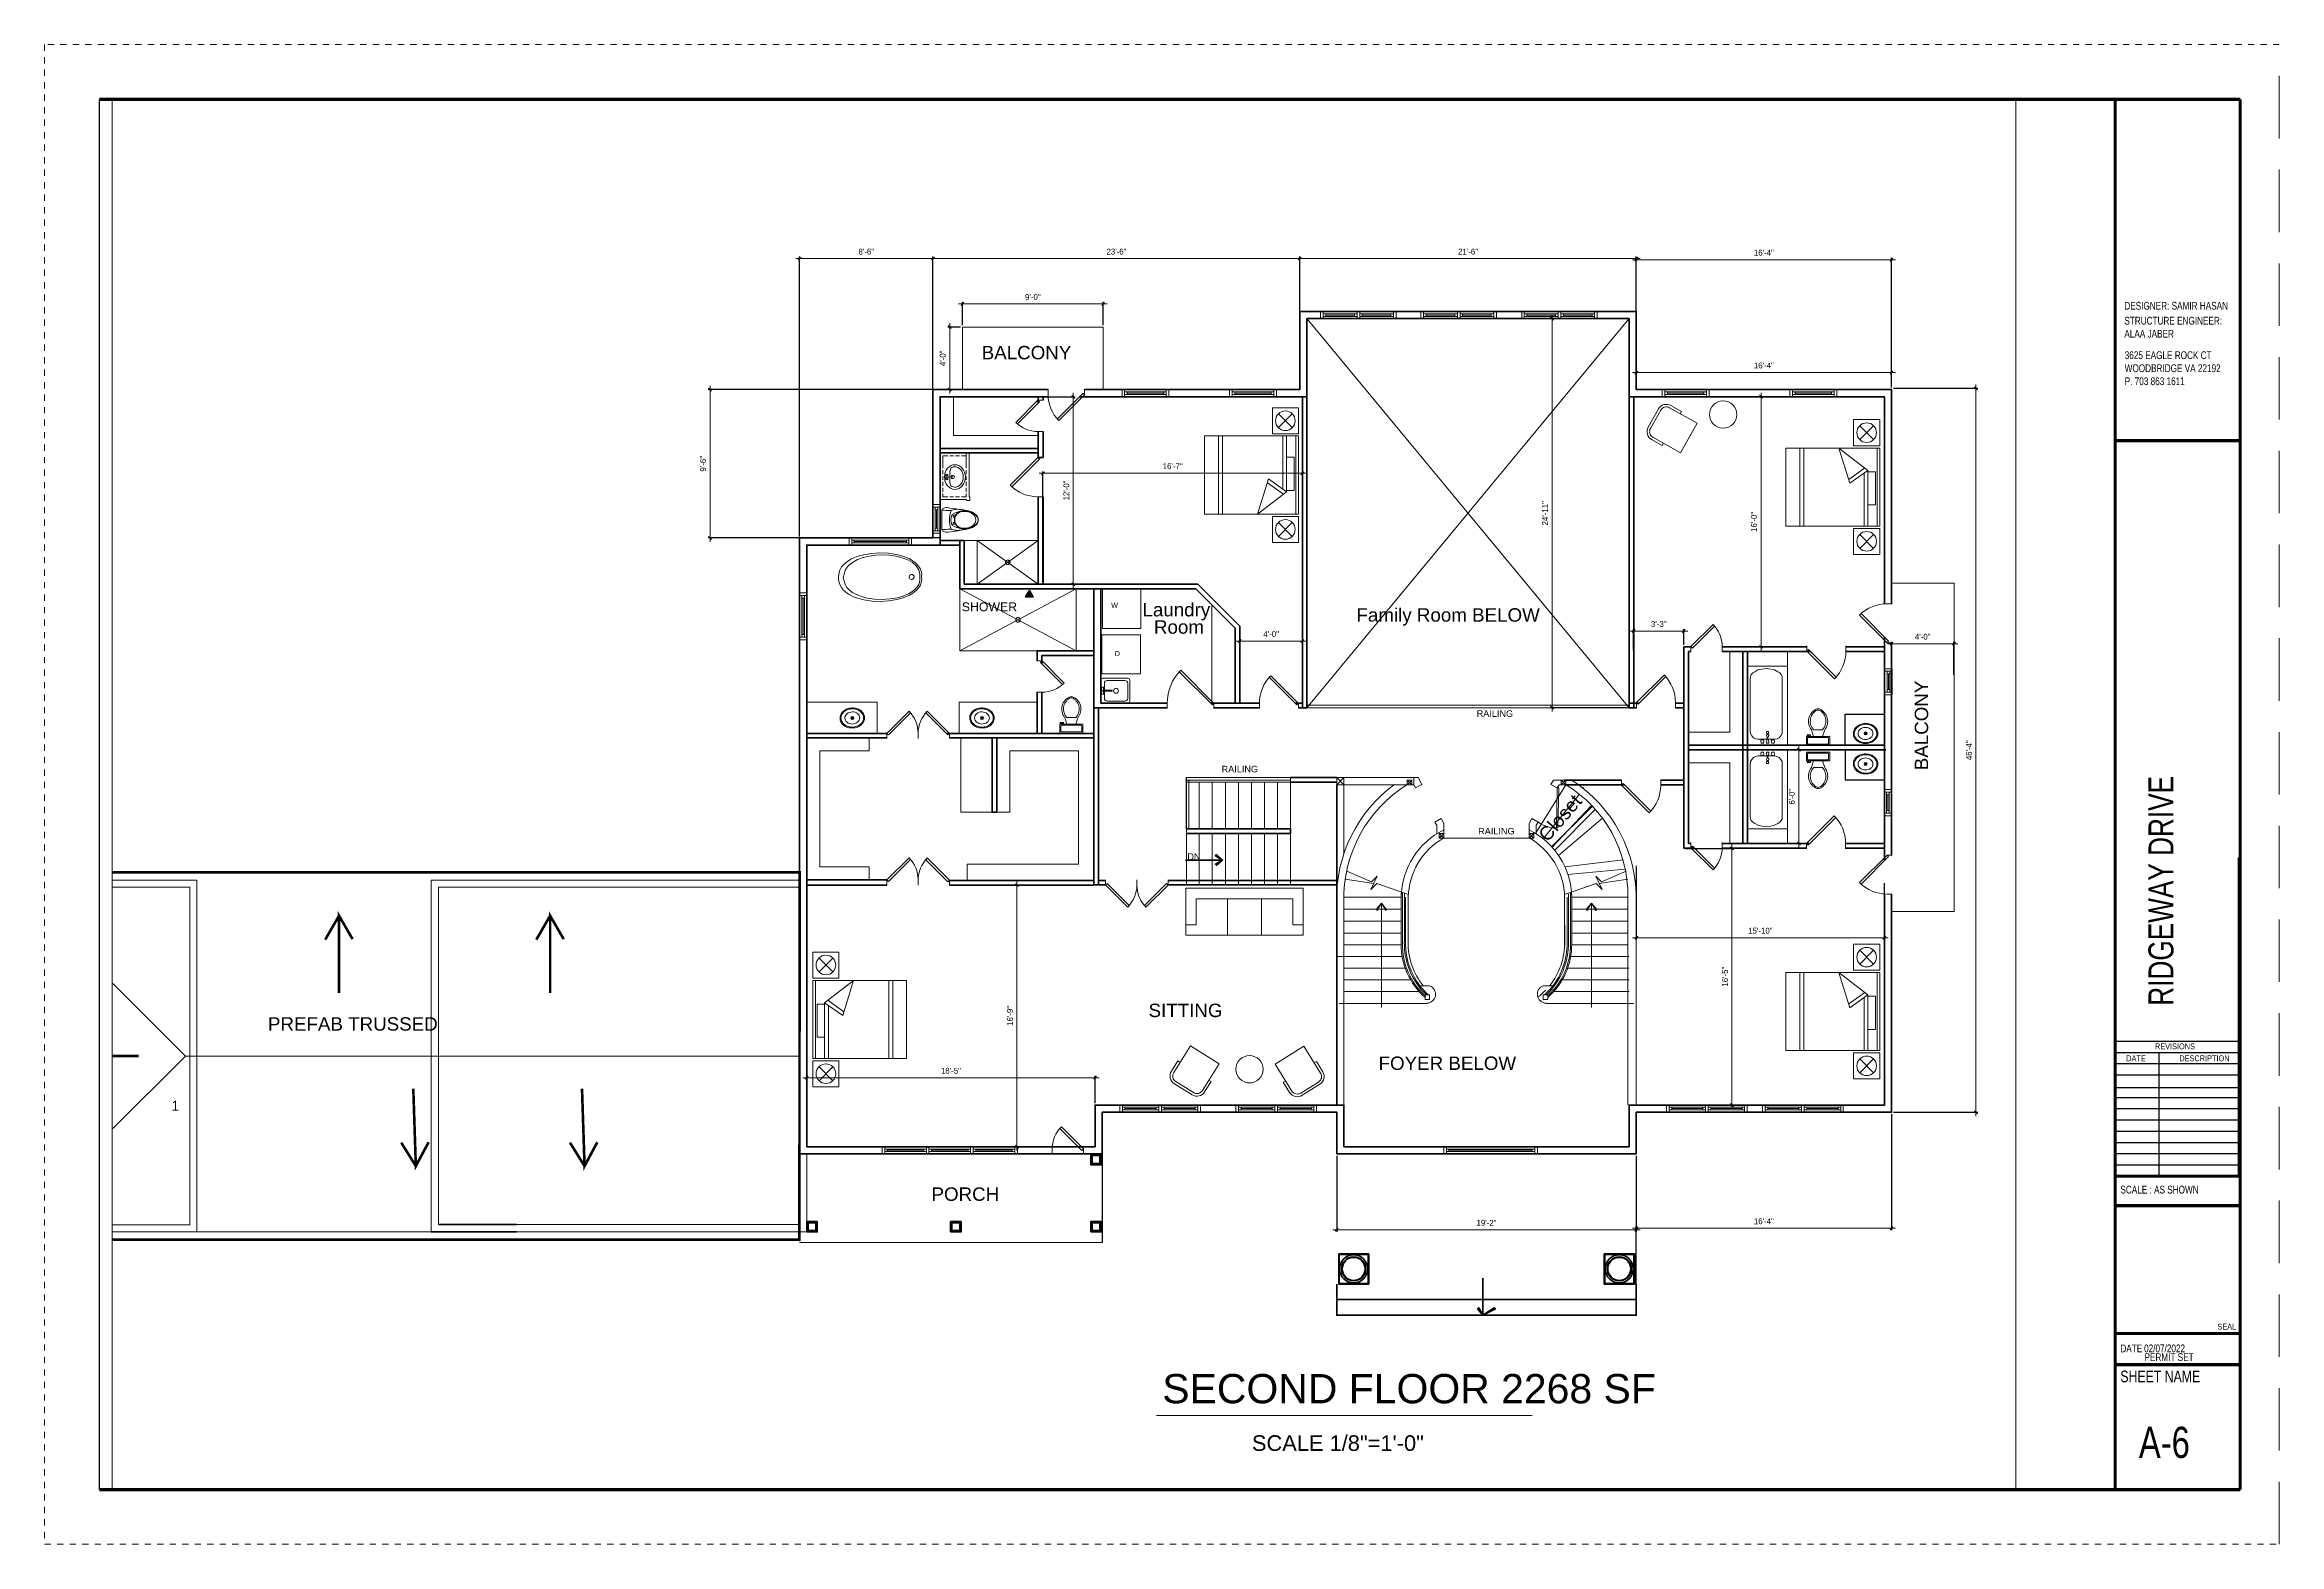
# Paper-space layout 'A2' of a CAD drawing. Extents: x 38.4 to 74.2, y 15.7 to 39.7.
# The model-space entities are those that its viewports show. They can reach past a viewport. Long polylines and large blocks are cut down to what shows.
import ezdxf

# ---------------------------------------------------------------- set-up
doc = ezdxf.new("R2010")
doc.units = 0
doc.header["$LTSCALE"] = 8
doc.header["$MEASUREMENT"] = 0
for name, pattern in [('HIDDEN', [0.375, 0.25, -0.125]), ('Hidden (½x)', [0.1875, 0.125, -0.0625]), ('HIDDEN2', [0.1875, 0.125, -0.0625])]:
    doc.linetypes.add(name, pattern=pattern)
doc.layers.get('0').update_dxf_attribs({"lineweight": 9})
doc.layers.get('DefPoints').update_dxf_attribs({"color": 17})
for name, color, linetype in [('1-N-FRAMING-TXT', 4, 'Continuous'), ('A-LINE', 6, 'Continuous'), ('Border', 53, 'Continuous'), ('PDF3_Text', 7, 'Continuous')]:
    doc.layers.add(name, color=color, linetype=linetype)
for name, color, linetype, lineweight in [('A-DIM-480', 52, 'Continuous', 18), ('A-LIGHT+', 133, 'Continuous', 9), ('A-stairs', 30, 'Continuous', 13), ('A-WALL', 7, 'Continuous', 40), ('A-Wall-New', 1, 'Continuous', 50), ('A-Wall-Partition', 3, 'Continuous', 35), ('A-windoor', 2, 'Continuous', 13), ('AFURNITURE', 134, 'Continuous', 18), ('Details', 2, 'Continuous', 15), ('DIM', 8, 'Continuous', 5), ('door', 43, 'Continuous', 13), ('Furniture', 132, 'Continuous', 5), ('hatch', 8, 'Continuous', 13), ('TEXT', 6, 'Continuous', 25)]:
    doc.layers.add(name, color=color, linetype=linetype, lineweight=lineweight)
doc.layers.add('No Plot', color=33, linetype='HIDDEN2', lineweight=18, plot=False)
doc.layers.add('PDF2_Layer 1', color=7, linetype='Continuous', true_color=0xffffff)
doc.styles.add('PDF Arial', font='arial.ttf')
doc.styles.get("Standard").update_dxf_attribs({"font": 'stylu.ttf'})
doc.styles.add('Text - MM', font='arial.ttf', dxfattribs={"width": 0.75, "height": 0.09375})
doc.dimstyles.new('Forum 24', dxfattribs={"dimscale": 24, "dimtxt": 0.1875, "dimasz": 0.09375, "dimexe": 0.0625, "dimexo": 0.0625, "dimgap": 0.125, "dimtad": 1, "dimdec": 4, "dimrnd": 1, "dimzin": 7, "dimdsep": 46, "dimlunit": 4, "dimtxsty": 'Standard', "dimblk": 'OBLIQUE', "dimblk1": 'DIMTICK', "dimblk2": 'OBLIQUE', "dimcen": -0.0625, "dimdle": 0.125, "dimclrd": 256, "dimclre": 256, "dimclrt": 256, "dimadec": 0, "dimazin": 0, "dimtfac": 1, "dimtdec": 4, "dimtmove": 1, "dimatfit": 3, "dimfxl": 0.0625, "dimtvp": 1.2, "dimfrac": 2, "dimtolj": 1, "dimtzin": 7, "dimlwd": 13, "dimarcsym": 0})

# ---------------------------------------------------------------- blocks, each defined once
blk = doc.blocks.new('_Oblique')
at = {"color": 0, "linetype": 'ByBlock', "lineweight": -2}
blk.add_line((-0.5, -0.5), (0.5, 0.5), dxfattribs=at)
blk = doc.blocks.new('*D2574')
at = {"layer": 'DefPoints', "color": 0, "transparency": 16777216}
for p in [(12468.3, -10102), (12409.1, -10400.9), (12468.3, -10400.9)]:
    blk.add_point(p, dxfattribs=at)
at = {"layer": 'DIM', "lineweight": -2, "transparency": 16777216}
for p, q in [((12466.8, -10102), (12407.6, -10102)), ((12466.8, -10400.9), (12407.6, -10400.9))]:
    blk.add_line(p, q, dxfattribs=at)
at = {"layer": 'DIM', "lineweight": 13, "transparency": 16777216}
blk.add_line((12409.1, -10099), (12409.1, -10403.9), dxfattribs=at)
at = {"layer": 'DIM', "lineweight": 13, "transparency": 16777216, "xscale": 2.25, "yscale": 2.25, "zscale": 2.25}
for p, rotation in [((12409.1, -10102), 90), ((12409.1, -10400.9), 270)]:
    blk.add_blockref('_Oblique', p, dxfattribs=dict(at, rotation=rotation))
at = {"layer": 'DIM', "transparency": 16777216, "insert": (12403.7, -10251.5), "char_height": 4.5, "attachment_point": 5, "rotation": 90}
blk.add_mtext('\\A1;24\'-11"', dxfattribs=at)
blk = doc.blocks.new('DIMTICK')
for p, q in [((-1, 0), (1, 0)), ((0, 1), (0, -1))]:
    blk.add_line(p, q)
at = {"const_width": 0.141}
blk.add_lwpolyline([(0.71, 0.71), (-0.71, -0.71)], dxfattribs=at)
blk = doc.blocks.new('A$C13B4006E')
at = {"layer": 'Furniture'}
for p, q in [((0, 83.5), (0, 103.5)), ((0, 103.5), (20, 103.5)), ((20, 83.5), (20, 103.5)), ((4.7, 98.9), (15.3, 88.2)), ((4.7, 88.2), (15.3, 98.9)), ((0, 83.5), (20, 83.5)), ((2, 21.8), (2, 81.8)), ((9, 39), (9, 81.8)), ((12, 41.1), (12, 81.8)), ((58.3, 81.8), (58.3, 21.8)), ((61.3, 81.8), (61.3, 21.8)), ((9, 39), (22.9, 48.9)), ((31.3, 21.8), (9, 39)), ((11.5, 37.1), (23.8, 45.9)), ((22.9, 48.9), (31.3, 21.8)), ((0, 20), (20, 20)), ((0, 20), (0, 0)), ((20, 20), (20, 0)), ((0, 0), (20, 0)), ((4.7, 4.7), (15.3, 15.3)), ((4.7, 15.3), (15.3, 4.7))]:
    blk.add_line(p, q, dxfattribs=at)
blk.add_lwpolyline([(72, 81.8), (0, 81.8), (0, 21.8), (72, 21.8)], close=True, dxfattribs=at)
blk.add_lwpolyline([(9, 40), (3.3, 40), (3.3, 65.5), (9, 65.5)], dxfattribs=at)
for centre in [(10, 93.5), (10, 10)]:
    blk.add_circle(centre, 7.53, dxfattribs=at)
blk = doc.blocks.new('*D2575')
at = {"layer": 'DefPoints', "color": 0, "transparency": 16777216}
for p in [(12018.9, -10162.1), (12041.5, -10162.1), (12018.2, -10306)]:
    blk.add_point(p, dxfattribs=at)
at = {"layer": 'DIM', "lineweight": -2, "transparency": 16777216}
for p, q in [((12020.4, -10162.1), (12043, -10162.1)), ((12019.7, -10306), (12043, -10306))]:
    blk.add_line(p, q, dxfattribs=at)
at = {"layer": 'DIM', "lineweight": 13, "transparency": 16777216}
blk.add_line((12041.5, -10309), (12041.5, -10159.1), dxfattribs=at)
at = {"layer": 'DIM', "lineweight": 13, "transparency": 16777216, "xscale": 2.25, "yscale": 2.25, "zscale": 2.25}
for p, rotation in [((12041.5, -10162.1), 90), ((12041.5, -10306), 270)]:
    blk.add_blockref('_Oblique', p, dxfattribs=dict(at, rotation=rotation))
at = {"layer": 'DIM', "transparency": 16777216, "insert": (12036.2, -10234), "char_height": 4.5, "attachment_point": 5, "rotation": 90}
blk.add_mtext('\\A1;12\'-0"', dxfattribs=at)
blk = doc.blocks.new('*U2549')
for p, q in [((-30, 0), (-30, 4)), ((0, 0), (0, 4))]:
    blk.add_line(p, q)
blk.add_lwpolyline([(0, 0), (-21.2, -21.2), (-22.5, -20), (-1.2, 1.2)], close=True)
blk.add_arc((0, 0), 30, 180, 225)
blk = doc.blocks.new('*U2556')
for p, q in [((-24, 0), (-24, 4)), ((0, 0), (0, 4))]:
    blk.add_line(p, q)
blk.add_lwpolyline([(0, 0), (-17, -17), (-18.2, -15.7), (-1.2, 1.2)], close=True)
blk.add_arc((0, 0), 24, 180, 225)
blk = doc.blocks.new('*U2475')
for p, q in [((-24, 0), (-24, 4)), ((0, 0), (0, 4))]:
    blk.add_line(p, q)
blk.add_lwpolyline([(0, 0), (-17, -17), (-18.2, -15.7), (-1.2, 1.2)], close=True)
blk.add_arc((0, 0), 24, 180, 225)
blk = doc.blocks.new('*U2546')
for p, q in [((0, 0), (0, -4)), ((-24, 0), (-24, -4))]:
    blk.add_line(p, q)
blk.add_lwpolyline([(0, 0), (-17, 17), (-18.2, 15.7), (-1.2, -1.2)], close=True)
blk.add_arc((0, 0), 24, 135, 180)
blk = doc.blocks.new('A$C4D910482')
at = {"layer": 'Furniture', "linetype": 'Continuous'}
for p, q in [((2, 23), (2, 7)), ((31.3, 28), (7, 28)), ((16.3, 28), (16.3, 30)), ((31.3, 2), (31.3, 28)), ((7, 2), (31.3, 2)), ((16.3, 0), (16.3, 2))]:
    blk.add_line(p, q, dxfattribs=at)
for points in [[(0, 23), (0, 7)], [(16.3, 30), (7, 30)], [(7, 0), (16.3, 0)]]:
    blk.add_lwpolyline(points, dxfattribs=at)
for centre, radius, start, end in [((7, 23), 7, 90, 180), ((7, 23), 5, 90, 180), ((7, 7), 7, 180, 270), ((7, 7), 5, 180, 270)]:
    blk.add_arc(centre, radius, start, end, dxfattribs=at)
blk = doc.blocks.new('*U2550')
for p, q in [((0, 0), (0, 4)), ((30, 0), (30, 4))]:
    blk.add_line(p, q)
blk.add_lwpolyline([(0, 0), (21.2, -21.2), (22.5, -20), (1.2, 1.2)], close=True)
blk.add_arc((0, 0), 30, 315, 0)
blk = doc.blocks.new('*U2701')
for p, q in [((0, 0), (0, -4)), ((30, 0), (30, -4))]:
    blk.add_line(p, q)
blk.add_lwpolyline([(0, 0), (21.2, 21.2), (22.5, 20), (1.2, -1.2)], close=True)
blk.add_arc((0, 0), 30, 0, 45)
blk = doc.blocks.new('*U2700')
for p, q in [((0, 0), (0, 4)), ((30, 0), (30, 4))]:
    blk.add_line(p, q)
blk.add_lwpolyline([(0, 0), (21.2, -21.2), (22.5, -20), (1.2, 1.2)], close=True)
blk.add_arc((0, 0), 30, 315, 0)
blk = doc.blocks.new('*U2577')
for p, q in [((-30, 0), (-30, 4)), ((0, 0), (0, 4))]:
    blk.add_line(p, q)
blk.add_lwpolyline([(0, 0), (-21.2, -21.2), (-22.5, -20), (-1.2, 1.2)], close=True)
blk.add_arc((0, 0), 30, 180, 225)
blk = doc.blocks.new('*D2578')
at = {"layer": 'A-WALL', "lineweight": 13, "transparency": 16777216}
blk.add_line((12470.8, -10143.4), (12672.8, -10143.4), dxfattribs=at)
at = {"layer": 'A-WALL', "lineweight": -2, "transparency": 16777216}
for p, q in [((12473.8, -10155), (12473.8, -10141.9)), ((12669.8, -10155), (12669.8, -10141.9))]:
    blk.add_line(p, q, dxfattribs=at)
at = {"layer": 'DefPoints', "color": 0, "transparency": 16777216}
for p in [(12473.8, -10156.5), (12669.8, -10143.4), (12669.8, -10156.5)]:
    blk.add_point(p, dxfattribs=at)
at = {"layer": 'A-WALL', "lineweight": 13, "transparency": 16777216, "xscale": 2.25, "yscale": 2.25, "zscale": 2.25, "rotation": 180}
blk.add_blockref('_Oblique', (12473.8, -10143.4), dxfattribs=at)
at = {"layer": 'A-WALL', "lineweight": 13, "transparency": 16777216, "xscale": 2.25, "yscale": 2.25, "zscale": 2.25}
blk.add_blockref('_Oblique', (12669.8, -10143.4), dxfattribs=at)
at = {"layer": 'A-WALL', "transparency": 16777216, "insert": (12571.8, -10138), "char_height": 4.5, "attachment_point": 5}
blk.add_mtext('\\A1;16\'-4"', dxfattribs=at)
blk = doc.blocks.new('*U154')
for p, q in [((-18, 0), (8, 0)), ((-18, -3.75), (-18, -1.75)), ((-18, -1.75), (8, -1.75)), ((8, -3.75), (-18, -3.75)), ((-18, -5.5), (8, -5.5)), ((-16, -1.75), (-16, -3.75)), ((6, -2.75), (-16, -2.75)), ((6, -1.75), (6, -3.75)), ((8, -1.75), (8, -3.75))]:
    blk.add_line(p, q)
blk.add_lwpolyline([(-18, -5.5), (-20, -5.5), (-20, 0), (-18, 0)], close=True)
at = {"extrusion": (0, 0, -1)}
blk.add_lwpolyline([(-8, -5.5), (-10, -5.5), (-10, 0), (-8, 0)], close=True, dxfattribs=at)
blk = doc.blocks.new('*U2580')
for p, q in [((-24, 0), (8, 0)), ((-24, -3.75), (-24, -1.75)), ((-24, -1.75), (8, -1.75)), ((8, -3.75), (-24, -3.75)), ((-24, -5.5), (8, -5.5)), ((-22, -1.75), (-22, -3.75)), ((6, -2.75), (-22, -2.75)), ((6, -1.75), (6, -3.75)), ((8, -1.75), (8, -3.75))]:
    blk.add_line(p, q)
blk.add_lwpolyline([(-24, -5.5), (-26, -5.5), (-26, 0), (-24, 0)], close=True)
at = {"extrusion": (0, 0, -1)}
blk.add_lwpolyline([(-8, -5.5), (-10, -5.5), (-10, 0), (-8, 0)], close=True, dxfattribs=at)
blk = doc.blocks.new('*U2579')
for p, q in [((-36, 0), (8, 0)), ((-36, -3.75), (-36, -1.75)), ((-36, -1.75), (8, -1.75)), ((8, -3.75), (-36, -3.75)), ((-36, -5.5), (8, -5.5)), ((-34, -1.75), (-34, -3.75)), ((6, -2.75), (-34, -2.75)), ((6, -1.75), (6, -3.75)), ((8, -1.75), (8, -3.75))]:
    blk.add_line(p, q)
blk.add_lwpolyline([(-36, -5.5), (-38, -5.5), (-38, 0), (-36, 0)], close=True)
at = {"extrusion": (0, 0, -1)}
blk.add_lwpolyline([(-8, -5.5), (-10, -5.5), (-10, 0), (-8, 0)], close=True, dxfattribs=at)
blk = doc.blocks.new('*U2715')
for p, q in [((-24, 0), (4, 0)), ((-24, -3.75), (-24, -1.75)), ((-24, -1.75), (4, -1.75)), ((4, -3.75), (-24, -3.75)), ((-24, -5.5), (4, -5.5)), ((-22, -1.75), (-22, -3.75)), ((2, -2.75), (-22, -2.75)), ((2, -1.75), (2, -3.75)), ((4, -1.75), (4, -3.75))]:
    blk.add_line(p, q)
blk.add_lwpolyline([(-24, -5.5), (-26, -5.5), (-26, 0), (-24, 0)], close=True)
at = {"extrusion": (0, 0, -1)}
blk.add_lwpolyline([(-4, -5.5), (-6, -5.5), (-6, 0), (-4, 0)], close=True, dxfattribs=at)
blk = doc.blocks.new('*U2582')
for p, q in [((-60, 0), (8, 0)), ((-60, -3.75), (-60, -1.75)), ((-60, -1.75), (8, -1.75)), ((8, -3.75), (-60, -3.75)), ((-60, -5.5), (8, -5.5)), ((-58, -1.75), (-58, -3.75)), ((6, -2.75), (-58, -2.75)), ((6, -1.75), (6, -3.75)), ((8, -1.75), (8, -3.75))]:
    blk.add_line(p, q)
blk.add_lwpolyline([(-60, -5.5), (-62, -5.5), (-62, 0), (-60, 0)], close=True)
at = {"extrusion": (0, 0, -1)}
blk.add_lwpolyline([(-8, -5.5), (-10, -5.5), (-10, 0), (-8, 0)], close=True, dxfattribs=at)
blk = doc.blocks.new('*U2581')
for p, q in [((-24, 0), (-8, 0)), ((-24, -3.75), (-24, -1.75)), ((-24, -1.75), (-8, -1.75)), ((-8, -3.75), (-24, -3.75)), ((-24, -5.5), (-8, -5.5)), ((-22, -1.75), (-22, -3.75)), ((-10, -2.75), (-22, -2.75)), ((-10, -1.75), (-10, -3.75)), ((-8, -1.75), (-8, -3.75))]:
    blk.add_line(p, q)
blk.add_lwpolyline([(-24, -5.5), (-26, -5.5), (-26, 0), (-24, 0)], close=True)
at = {"extrusion": (0, 0, -1)}
blk.add_lwpolyline([(8, -5.5), (6, -5.5), (6, 0), (8, 0)], close=True, dxfattribs=at)
blk = doc.blocks.new('*D2584')
at = {"layer": 'A-DIM-480', "lineweight": -2, "transparency": 16777216}
for p, q in [((12534.1, -10162), (12571.1, -10162)), ((12541.3, -10354.1), (12571.1, -10354.1))]:
    blk.add_line(p, q, dxfattribs=at)
at = {"layer": 'A-DIM-480', "lineweight": 13, "transparency": 16777216}
blk.add_line((12569.6, -10357.1), (12569.6, -10159), dxfattribs=at)
at = {"layer": 'DefPoints', "color": 0, "transparency": 16777216}
for p in [(12532.6, -10162), (12569.6, -10162), (12539.8, -10354.1)]:
    blk.add_point(p, dxfattribs=at)
at = {"layer": 'A-DIM-480', "lineweight": 13, "transparency": 16777216, "xscale": 2.25, "yscale": 2.25, "zscale": 2.25}
for p, rotation in [((12569.6, -10162), 90), ((12569.6, -10354.1), 270)]:
    blk.add_blockref('_Oblique', p, dxfattribs=dict(at, rotation=rotation))
at = {"layer": 'A-DIM-480', "transparency": 16777216, "insert": (12564.2, -10258.1), "char_height": 4.5, "attachment_point": 5, "rotation": 90}
blk.add_mtext('\\A1;16\'-0"', dxfattribs=at)
blk = doc.blocks.new('*D2585')
at = {"layer": 'DefPoints', "color": 0, "transparency": 16777216}
for p in [(12510.3, -10508.9), (12510.3, -10706.1), (12547.3, -10706.1)]:
    blk.add_point(p, dxfattribs=at)
at = {"layer": 'DIM', "lineweight": -2, "transparency": 16777216}
for p, q in [((12511.8, -10508.9), (12548.8, -10508.9)), ((12511.8, -10706.1), (12548.8, -10706.1))]:
    blk.add_line(p, q, dxfattribs=at)
at = {"layer": 'DIM', "lineweight": 13, "transparency": 16777216}
blk.add_line((12547.3, -10505.9), (12547.3, -10709.1), dxfattribs=at)
at = {"layer": 'DIM', "lineweight": 13, "transparency": 16777216, "xscale": 2.25, "yscale": 2.25, "zscale": 2.25}
for p, rotation in [((12547.3, -10508.9), 90), ((12547.3, -10706.1), 270)]:
    blk.add_blockref('_Oblique', p, dxfattribs=dict(at, rotation=rotation))
at = {"layer": 'DIM', "transparency": 16777216, "insert": (12542, -10607.5), "char_height": 4.5, "attachment_point": 5, "rotation": 90}
blk.add_mtext('\\A1;16\'-5"', dxfattribs=at)
blk = doc.blocks.new('*D2586')
at = {"layer": 'DefPoints', "color": 0, "transparency": 16777216}
for p in [(12473.8, -10522.1), (12664.3, -10534.1), (12664.3, -10577.6)]:
    blk.add_point(p, dxfattribs=at)
at = {"layer": 'DIM', "lineweight": -2, "transparency": 16777216}
for p, q in [((12473.8, -10523.6), (12473.8, -10579.1)), ((12664.3, -10535.6), (12664.3, -10579.1))]:
    blk.add_line(p, q, dxfattribs=at)
at = {"layer": 'DIM', "lineweight": 13, "transparency": 16777216}
blk.add_line((12470.8, -10577.6), (12667.3, -10577.6), dxfattribs=at)
at = {"layer": 'DIM', "lineweight": 13, "transparency": 16777216, "xscale": 2.25, "yscale": 2.25, "zscale": 2.25, "rotation": 180}
blk.add_blockref('_Oblique', (12473.8, -10577.6), dxfattribs=at)
at = {"layer": 'DIM', "lineweight": 13, "transparency": 16777216, "xscale": 2.25, "yscale": 2.25, "zscale": 2.25}
blk.add_blockref('_Oblique', (12664.3, -10577.6), dxfattribs=at)
at = {"layer": 'DIM', "transparency": 16777216, "insert": (12569.1, -10572.2), "char_height": 4.5, "attachment_point": 5}
blk.add_mtext('\\A1;15\'-10"', dxfattribs=at)
blk = doc.blocks.new('*D2587')
at = {"layer": 'DefPoints', "color": 0, "transparency": 16777216}
for p in [(12217.4, -10220.8), (12018.2, -10306), (12217.4, -10316)]:
    blk.add_point(p, dxfattribs=at)
at = {"layer": 'DIM', "lineweight": 13, "transparency": 16777216}
blk.add_line((12015.2, -10220.8), (12220.4, -10220.8), dxfattribs=at)
at = {"layer": 'DIM', "lineweight": -2, "transparency": 16777216}
for p, q in [((12018.2, -10304.5), (12018.2, -10219.3)), ((12217.4, -10314.5), (12217.4, -10219.3))]:
    blk.add_line(p, q, dxfattribs=at)
at = {"layer": 'DIM', "lineweight": 13, "transparency": 16777216, "xscale": 2.25, "yscale": 2.25, "zscale": 2.25, "rotation": 180}
blk.add_blockref('_Oblique', (12018.2, -10220.8), dxfattribs=at)
at = {"layer": 'DIM', "lineweight": 13, "transparency": 16777216, "xscale": 2.25, "yscale": 2.25, "zscale": 2.25}
blk.add_blockref('_Oblique', (12217.4, -10220.8), dxfattribs=at)
at = {"layer": 'DIM', "transparency": 16777216, "insert": (12117.8, -10215.4), "char_height": 4.5, "attachment_point": 5}
blk.add_mtext('\\A1;16\'-7"', dxfattribs=at)
blk = doc.blocks.new('*D2668')
at = {"layer": 'A-DIM-480', "lineweight": -2, "transparency": 16777216}
for p, q in [((12669.8, -10713.1), (12669.8, -10802.3)), ((12473.8, -10866.1), (12473.8, -10799.3))]:
    blk.add_line(p, q, dxfattribs=at)
at = {"layer": 'A-DIM-480', "lineweight": 13, "transparency": 16777216}
blk.add_line((12470.8, -10800.8), (12672.8, -10800.8), dxfattribs=at)
at = {"layer": 'DefPoints', "color": 0, "transparency": 16777216}
for p in [(12669.8, -10711.6), (12669.8, -10800.8), (12473.8, -10867.6)]:
    blk.add_point(p, dxfattribs=at)
at = {"layer": 'A-DIM-480', "lineweight": 13, "transparency": 16777216, "xscale": 2.25, "yscale": 2.25, "zscale": 2.25, "rotation": 180}
blk.add_blockref('_Oblique', (12473.8, -10800.8), dxfattribs=at)
at = {"layer": 'A-DIM-480', "lineweight": 13, "transparency": 16777216, "xscale": 2.25, "yscale": 2.25, "zscale": 2.25}
blk.add_blockref('_Oblique', (12669.8, -10800.8), dxfattribs=at)
at = {"layer": 'A-DIM-480', "transparency": 16777216, "insert": (12571.8, -10795.4), "char_height": 4.5, "attachment_point": 5}
blk.add_mtext('\\A1;16\'-4"', dxfattribs=at)
blk = doc.blocks.new('*D2667')
at = {"layer": 'A-DIM-480', "lineweight": -2, "transparency": 16777216}
for p, q in [((12671.3, -10155.5), (12736.1, -10155.5)), ((12671.3, -10711.6), (12736.1, -10711.6))]:
    blk.add_line(p, q, dxfattribs=at)
at = {"layer": 'A-DIM-480', "lineweight": 13, "transparency": 16777216}
blk.add_line((12734.6, -10714.6), (12734.6, -10152.5), dxfattribs=at)
at = {"layer": 'DefPoints', "color": 0, "transparency": 16777216}
for p in [(12669.8, -10155.5), (12734.6, -10155.5), (12669.8, -10711.6)]:
    blk.add_point(p, dxfattribs=at)
at = {"layer": 'A-DIM-480', "lineweight": 13, "transparency": 16777216, "xscale": 2.25, "yscale": 2.25, "zscale": 2.25}
for p, rotation in [((12734.6, -10155.5), 90), ((12734.6, -10711.6), 270)]:
    blk.add_blockref('_Oblique', p, dxfattribs=dict(at, rotation=rotation))
at = {"layer": 'A-DIM-480', "transparency": 16777216, "insert": (12729.3, -10433.5), "char_height": 4.5, "attachment_point": 5, "rotation": 90}
blk.add_mtext('\\A1;46\'-4"', dxfattribs=at)
blk = doc.blocks.new('*D2661')
at = {"layer": 'A-DIM-480', "lineweight": -2, "transparency": 16777216}
for p, q in [((12243.8, -10745.1), (12243.8, -10803.4)), ((12473.8, -10745.1), (12473.8, -10803.4))]:
    blk.add_line(p, q, dxfattribs=at)
at = {"layer": 'A-DIM-480', "lineweight": 13, "transparency": 16777216}
blk.add_line((12240.8, -10801.9), (12476.8, -10801.9), dxfattribs=at)
at = {"layer": 'DefPoints', "color": 0, "transparency": 16777216}
for p in [(12243.8, -10743.6), (12473.8, -10743.6), (12473.8, -10801.9)]:
    blk.add_point(p, dxfattribs=at)
at = {"layer": 'A-DIM-480', "lineweight": 13, "transparency": 16777216, "xscale": 2.25, "yscale": 2.25, "zscale": 2.25, "rotation": 180}
blk.add_blockref('_Oblique', (12243.8, -10801.9), dxfattribs=at)
at = {"layer": 'A-DIM-480', "lineweight": 13, "transparency": 16777216, "xscale": 2.25, "yscale": 2.25, "zscale": 2.25}
blk.add_blockref('_Oblique', (12473.8, -10801.9), dxfattribs=at)
at = {"layer": 'A-DIM-480', "transparency": 16777216, "insert": (12358.8, -10796.6), "char_height": 4.5, "attachment_point": 5}
blk.add_mtext('\\A1;19\'-2"', dxfattribs=at)
blk = doc.blocks.new('*D2662')
at = {"layer": 'A-DIM-480', "lineweight": -2, "transparency": 16777216}
for p, q in [((12473.8, -10149), (12473.8, -10055.2)), ((12669.8, -10154), (12669.8, -10055.2))]:
    blk.add_line(p, q, dxfattribs=at)
at = {"layer": 'A-DIM-480', "lineweight": 13, "transparency": 16777216}
blk.add_line((12672.8, -10056.7), (12470.8, -10056.7), dxfattribs=at)
at = {"layer": 'DefPoints', "color": 0, "transparency": 16777216}
for p in [(12473.8, -10056.7), (12473.8, -10150.5), (12669.8, -10155.5)]:
    blk.add_point(p, dxfattribs=at)
at = {"layer": 'A-DIM-480', "lineweight": 13, "transparency": 16777216, "xscale": 2.25, "yscale": 2.25, "zscale": 2.25, "rotation": 180}
blk.add_blockref('_Oblique', (12473.8, -10056.7), dxfattribs=at)
at = {"layer": 'A-DIM-480', "lineweight": 13, "transparency": 16777216, "xscale": 2.25, "yscale": 2.25, "zscale": 2.25}
blk.add_blockref('_Oblique', (12669.8, -10056.7), dxfattribs=at)
at = {"layer": 'A-DIM-480', "transparency": 16777216, "insert": (12571.8, -10051.3), "char_height": 4.5, "attachment_point": 5}
blk.add_mtext('\\A1;16\'-4"', dxfattribs=at)
blk = doc.blocks.new('*D2663')
at = {"layer": 'A-DIM-480', "lineweight": 13, "transparency": 16777216}
blk.add_line((12476.8, -10055.8), (12212.4, -10055.8), dxfattribs=at)
at = {"layer": 'A-DIM-480', "lineweight": -2, "transparency": 16777216}
for p, q in [((12215.4, -10094), (12215.4, -10054.3)), ((12473.8, -10094), (12473.8, -10054.3))]:
    blk.add_line(p, q, dxfattribs=at)
at = {"layer": 'DefPoints', "color": 0, "transparency": 16777216}
for p in [(12215.4, -10055.8), (12215.4, -10095.5), (12473.8, -10095.5)]:
    blk.add_point(p, dxfattribs=at)
at = {"layer": 'A-DIM-480', "lineweight": 13, "transparency": 16777216, "xscale": 2.25, "yscale": 2.25, "zscale": 2.25, "rotation": 180}
blk.add_blockref('_Oblique', (12215.4, -10055.8), dxfattribs=at)
at = {"layer": 'A-DIM-480', "lineweight": 13, "transparency": 16777216, "xscale": 2.25, "yscale": 2.25, "zscale": 2.25}
blk.add_blockref('_Oblique', (12473.8, -10055.8), dxfattribs=at)
at = {"layer": 'A-DIM-480', "transparency": 16777216, "insert": (12344.6, -10050.5), "char_height": 4.5, "attachment_point": 5}
blk.add_mtext('\\A1;21\'-6"', dxfattribs=at)
blk = doc.blocks.new('*D2664')
at = {"layer": 'A-DIM-480', "lineweight": 13, "transparency": 16777216}
blk.add_line((12218.4, -10055.8), (11930.7, -10055.8), dxfattribs=at)
at = {"layer": 'A-DIM-480', "lineweight": -2, "transparency": 16777216}
for p, q in [((11933.7, -10154), (11933.7, -10054.3)), ((12215.4, -10154), (12215.4, -10054.3))]:
    blk.add_line(p, q, dxfattribs=at)
at = {"layer": 'DefPoints', "color": 0, "transparency": 16777216}
for p in [(11933.7, -10055.8), (11933.7, -10155.5), (12215.4, -10155.5)]:
    blk.add_point(p, dxfattribs=at)
at = {"layer": 'A-DIM-480', "lineweight": 13, "transparency": 16777216, "xscale": 2.25, "yscale": 2.25, "zscale": 2.25, "rotation": 180}
blk.add_blockref('_Oblique', (11933.7, -10055.8), dxfattribs=at)
at = {"layer": 'A-DIM-480', "lineweight": 13, "transparency": 16777216, "xscale": 2.25, "yscale": 2.25, "zscale": 2.25}
blk.add_blockref('_Oblique', (12215.4, -10055.8), dxfattribs=at)
at = {"layer": 'A-DIM-480', "transparency": 16777216, "insert": (12074.6, -10050.5), "char_height": 4.5, "attachment_point": 5}
blk.add_mtext('\\A1;23\'-6"', dxfattribs=at)
blk = doc.blocks.new('*D2665')
at = {"layer": 'A-DIM-480', "lineweight": 13, "transparency": 16777216}
blk.add_line((11936.7, -10055.8), (11828.3, -10055.8), dxfattribs=at)
at = {"layer": 'A-DIM-480', "lineweight": -2, "transparency": 16777216}
for p, q in [((11831.3, -10269.4), (11831.3, -10054.3)), ((11933.7, -10267.7), (11933.7, -10054.3))]:
    blk.add_line(p, q, dxfattribs=at)
at = {"layer": 'DefPoints', "color": 0, "transparency": 16777216}
for p in [(11831.3, -10055.8), (11831.3, -10270.9), (11933.7, -10269.2)]:
    blk.add_point(p, dxfattribs=at)
at = {"layer": 'A-DIM-480', "lineweight": 13, "transparency": 16777216, "xscale": 2.25, "yscale": 2.25, "zscale": 2.25, "rotation": 180}
blk.add_blockref('_Oblique', (11831.3, -10055.8), dxfattribs=at)
at = {"layer": 'A-DIM-480', "lineweight": 13, "transparency": 16777216, "xscale": 2.25, "yscale": 2.25, "zscale": 2.25}
blk.add_blockref('_Oblique', (11933.7, -10055.8), dxfattribs=at)
at = {"layer": 'A-DIM-480', "transparency": 16777216, "insert": (11882.5, -10050.5), "char_height": 4.5, "attachment_point": 5}
blk.add_mtext('\\A1;8\'-6"', dxfattribs=at)
blk = doc.blocks.new('*D2666')
at = {"layer": 'A-DIM-480', "lineweight": -2, "transparency": 16777216}
for p, q in [((11939.2, -10156.5), (11761, -10156.5)), ((11939.2, -10270.4), (11761, -10270.4))]:
    blk.add_line(p, q, dxfattribs=at)
at = {"layer": 'A-DIM-480', "lineweight": 13, "transparency": 16777216}
blk.add_line((11762.5, -10273.4), (11762.5, -10153.5), dxfattribs=at)
at = {"layer": 'DefPoints', "color": 0, "transparency": 16777216}
for p in [(11762.5, -10156.5), (11940.7, -10156.5), (11940.7, -10270.4)]:
    blk.add_point(p, dxfattribs=at)
at = {"layer": 'A-DIM-480', "lineweight": 13, "transparency": 16777216, "xscale": 2.25, "yscale": 2.25, "zscale": 2.25}
for p, rotation in [((11762.5, -10156.5), 90), ((11762.5, -10270.4), 270)]:
    blk.add_blockref('_Oblique', p, dxfattribs=dict(at, rotation=rotation))
at = {"layer": 'A-DIM-480', "transparency": 16777216, "insert": (11757.2, -10213.5), "char_height": 4.5, "attachment_point": 5, "rotation": 90}
blk.add_mtext('\\A1;9\'-6"', dxfattribs=at)
blk = doc.blocks.new('*D2685')
at = {"layer": 'A-DIM-480', "lineweight": 13, "transparency": 16777216}
blk.add_line((11998.2, -10741.1), (11998.2, -10534.2), dxfattribs=at)
at = {"layer": 'A-DIM-480', "lineweight": -2, "transparency": 16777216}
for p, q in [((12028.1, -10537.2), (11996.7, -10537.2)), ((12021.8, -10738.1), (11996.7, -10738.1))]:
    blk.add_line(p, q, dxfattribs=at)
at = {"layer": 'DefPoints', "color": 0, "transparency": 16777216}
for p in [(11998.2, -10537.2), (12029.6, -10537.2), (12023.3, -10738.1)]:
    blk.add_point(p, dxfattribs=at)
at = {"layer": 'A-DIM-480', "lineweight": 13, "transparency": 16777216, "xscale": 2.25, "yscale": 2.25, "zscale": 2.25}
for p, rotation in [((11998.2, -10537.2), 90), ((11998.2, -10738.1), 270)]:
    blk.add_blockref('_Oblique', p, dxfattribs=dict(at, rotation=rotation))
at = {"layer": 'A-DIM-480', "transparency": 16777216, "insert": (11992.9, -10637.6), "char_height": 4.5, "attachment_point": 5, "rotation": 90}
blk.add_mtext('\\A1;16\'-9"', dxfattribs=at)
blk = doc.blocks.new('*D2686')
at = {"layer": 'A-DIM-480', "lineweight": 13, "transparency": 16777216}
blk.add_line((12061.3, -10685.1), (11833.8, -10685.1), dxfattribs=at)
at = {"layer": 'A-DIM-480', "lineweight": -2, "transparency": 16777216}
for p, q in [((11836.8, -10704.6), (11836.8, -10683.6)), ((12058.3, -10704.6), (12058.3, -10683.6))]:
    blk.add_line(p, q, dxfattribs=at)
at = {"layer": 'DefPoints', "color": 0, "transparency": 16777216}
for p in [(11836.8, -10685.1), (11836.8, -10706.1), (12058.3, -10706.1)]:
    blk.add_point(p, dxfattribs=at)
at = {"layer": 'A-DIM-480', "lineweight": 13, "transparency": 16777216, "xscale": 2.25, "yscale": 2.25, "zscale": 2.25, "rotation": 180}
blk.add_blockref('_Oblique', (11836.8, -10685.1), dxfattribs=at)
at = {"layer": 'A-DIM-480', "lineweight": 13, "transparency": 16777216, "xscale": 2.25, "yscale": 2.25, "zscale": 2.25}
blk.add_blockref('_Oblique', (12058.3, -10685.1), dxfattribs=at)
at = {"layer": 'A-DIM-480', "transparency": 16777216, "insert": (11947.5, -10679.8), "char_height": 4.5, "attachment_point": 5}
blk.add_mtext('\\A1;18\'-5"', dxfattribs=at)
blk = doc.blocks.new('*U2687')
for p, q in [((-36, 0), (-36, 4)), ((0, 0), (0, 4))]:
    blk.add_line(p, q)
blk.add_lwpolyline([(0, 0), (-25.5, -25.5), (-26.7, -24.2), (-1.2, 1.2)], close=True)
blk.add_arc((0, 0), 36, 180, 225)
blk = doc.blocks.new('*U2688')
for p, q in [((-24, 0), (-24, 4)), ((0, 0), (0, 4))]:
    blk.add_line(p, q)
blk.add_lwpolyline([(0, 0), (-17, -17), (-18.2, -15.7), (-1.2, 1.2)], close=True)
blk.add_arc((0, 0), 24, 180, 225)
blk = doc.blocks.new('*U2689')
for p, q in [((-24, 0), (-6, 0)), ((-24, -3.75), (-24, -1.75)), ((-24, -1.75), (-6, -1.75)), ((-6, -3.75), (-24, -3.75)), ((-24, -5.5), (-6, -5.5)), ((-22, -1.75), (-22, -3.75)), ((-8, -2.75), (-22, -2.75)), ((-8, -1.75), (-8, -3.75)), ((-6, -1.75), (-6, -3.75))]:
    blk.add_line(p, q)
blk.add_lwpolyline([(-24, -5.5), (-26, -5.5), (-26, 0), (-24, 0)], close=True)
at = {"extrusion": (0, 0, -1)}
blk.add_lwpolyline([(6, -5.5), (4, -5.5), (4, 0), (6, 0)], close=True, dxfattribs=at)
blk = doc.blocks.new('*U2690')
for p, q in [((-54, 0), (-22, 0)), ((-54, -3.75), (-54, -1.75)), ((-54, -1.75), (-22, -1.75)), ((-22, -3.75), (-54, -3.75)), ((-54, -5.5), (-22, -5.5)), ((-52, -1.75), (-52, -3.75)), ((-24, -2.75), (-52, -2.75)), ((-24, -1.75), (-24, -3.75)), ((-22, -1.75), (-22, -3.75))]:
    blk.add_line(p, q)
blk.add_lwpolyline([(-54, -5.5), (-56, -5.5), (-56, 0), (-54, 0)], close=True)
at = {"extrusion": (0, 0, -1)}
blk.add_lwpolyline([(22, -5.5), (20, -5.5), (20, 0), (22, 0)], close=True, dxfattribs=at)
blk = doc.blocks.new('Toilet - top')
for p, q in [((-10, -8.5), (-8, -8.5)), ((-10, -9.5), (-10, -8.5)), ((-7, -9.5), (-10, -9.5)), ((-8, -8.5), (-8, -8)), ((-7, -8), (-7, -9.5)), ((-4, -8), (-6, -14)), ((4, -14), (-4, -14)), ((4, -8), (6, -14)), ((9.5, -6), (9.5, -2))]:
    blk.add_line(p, q)
blk.add_lwpolyline([(10.5, -8), (10.5, 0), (-10.5, 0), (-10.5, -8)], close=True)
for points in [[(-9.5, -2), (-9.5, -6)], [(8.5, -1), (-8.5, -1)], [(-8.5, -7), (8.5, -7)]]:
    blk.add_lwpolyline(points)
for centre, radius, start, end in [((-8.6, -1.9), 0.884, 81.8699, 188.1301), ((-8.6, -6.1), 0.884, 171.8699, 278.1301), ((3.5, -21.6), 12.2, 141.4691, 247.9714), ((4.2, -21.8), 11.3, 136.3677, 238.9468), ((-3.5, -21.6), 12.2, 292.0284, 38.5307), ((-4.2, -21.8), 11.3, 301.053, 43.6321), ((8.6, -1.9), 0.884, 351.8699, 98.1301), ((8.6, -6.1), 0.884, 261.8699, 8.1301), ((0, -27.9), 4, 245.7318, 294.2682), ((0, -29), 4, 254.8605, 285.1395)]:
    blk.add_arc(centre, radius, start, end)
blk = doc.blocks.new('*U2691')
for p, q in [((0, 0), (0, -4)), ((24, 0), (24, -4))]:
    blk.add_line(p, q)
blk.add_lwpolyline([(0, 0), (17, 17), (18.2, 15.7), (1.2, -1.2)], close=True)
blk.add_arc((0, 0), 24, 360, 45)
blk = doc.blocks.new('A$C7F3F290D')
at = {"layer": 'Furniture', "linetype": 'Continuous'}
for p, q in [((32, 28), (32, 0)), ((58, 28), (58, 0)), ((8, 8), (0, 8)), ((90, 8), (82, 8))]:
    blk.add_line(p, q, dxfattribs=at)
blk.add_lwpolyline([(0, 36), (90, 36), (90, 0), (0, 0)], close=True, dxfattribs=at)
blk.add_lwpolyline([(8, 8), (8, 28), (82, 28), (82, 8)], dxfattribs=at)
blk = doc.blocks.new('*U2694')
for p, q in [((-28, 0), (-28, -4)), ((0, 0), (0, -4))]:
    blk.add_line(p, q)
blk.add_lwpolyline([(0, 0), (-19.8, 19.8), (-21, 18.6), (-1.2, -1.2)], close=True)
blk.add_arc((0, 0), 28, 135, 180)
blk = doc.blocks.new('*D2695')
at = {"layer": 'A-DIM-480', "lineweight": 13, "transparency": 16777216}
blk.add_line((11946.6, -10159.5), (11946.6, -10105.5), dxfattribs=at)
at = {"layer": 'A-DIM-480', "lineweight": -2, "transparency": 16777216}
for p, q in [((11954.9, -10108.5), (11945.1, -10108.5)), ((11954.9, -10156.5), (11945.1, -10156.5))]:
    blk.add_line(p, q, dxfattribs=at)
at = {"layer": 'DefPoints', "color": 0, "transparency": 16777216}
for p in [(11946.6, -10108.5), (11956.4, -10108.5), (11956.4, -10156.5)]:
    blk.add_point(p, dxfattribs=at)
at = {"layer": 'A-DIM-480', "lineweight": 13, "transparency": 16777216, "xscale": 2.25, "yscale": 2.25, "zscale": 2.25}
for p, rotation in [((11946.6, -10108.5), 90), ((11946.6, -10156.5), 270)]:
    blk.add_blockref('_Oblique', p, dxfattribs=dict(at, rotation=rotation))
at = {"layer": 'A-DIM-480', "transparency": 16777216, "insert": (11941.2, -10132.5), "char_height": 4.5, "attachment_point": 5, "rotation": 90}
blk.add_mtext('\\A1;4\'-0"', dxfattribs=at)
blk = doc.blocks.new('*D2696')
at = {"layer": 'A-DIM-480', "lineweight": -2, "transparency": 16777216}
for p, q in [((11956.4, -10107), (11956.4, -10089.2)), ((12064.4, -10107), (12064.4, -10089.2))]:
    blk.add_line(p, q, dxfattribs=at)
at = {"layer": 'A-DIM-480', "lineweight": 13, "transparency": 16777216}
blk.add_line((11953.4, -10090.7), (12067.4, -10090.7), dxfattribs=at)
at = {"layer": 'DefPoints', "color": 0, "transparency": 16777216}
for p in [(12064.4, -10090.7), (11956.4, -10108.5), (12064.4, -10108.5)]:
    blk.add_point(p, dxfattribs=at)
at = {"layer": 'A-DIM-480', "lineweight": 13, "transparency": 16777216, "xscale": 2.25, "yscale": 2.25, "zscale": 2.25, "rotation": 180}
blk.add_blockref('_Oblique', (11956.4, -10090.7), dxfattribs=at)
at = {"layer": 'A-DIM-480', "lineweight": 13, "transparency": 16777216, "xscale": 2.25, "yscale": 2.25, "zscale": 2.25}
blk.add_blockref('_Oblique', (12064.4, -10090.7), dxfattribs=at)
at = {"layer": 'A-DIM-480', "transparency": 16777216, "insert": (12010.4, -10085.4), "char_height": 4.5, "attachment_point": 5}
blk.add_mtext('\\A1;9\'-0"', dxfattribs=at)
blk = doc.blocks.new('*D2697')
at = {"layer": 'A-DIM-480', "lineweight": 13, "transparency": 16777216}
blk.add_line((12666.8, -10351.7), (12720.8, -10351.7), dxfattribs=at)
at = {"layer": 'A-DIM-480', "lineweight": -2, "transparency": 16777216}
for p, q in [((12669.8, -10375.7), (12669.8, -10350.2)), ((12717.8, -10375.7), (12717.8, -10350.2))]:
    blk.add_line(p, q, dxfattribs=at)
at = {"layer": 'DefPoints', "color": 0, "transparency": 16777216}
for p in [(12717.8, -10351.7), (12669.8, -10377.2), (12717.8, -10377.2)]:
    blk.add_point(p, dxfattribs=at)
at = {"layer": 'A-DIM-480', "lineweight": 13, "transparency": 16777216, "xscale": 2.25, "yscale": 2.25, "zscale": 2.25, "rotation": 180}
blk.add_blockref('_Oblique', (12669.8, -10351.7), dxfattribs=at)
at = {"layer": 'A-DIM-480', "lineweight": 13, "transparency": 16777216, "xscale": 2.25, "yscale": 2.25, "zscale": 2.25}
blk.add_blockref('_Oblique', (12717.8, -10351.7), dxfattribs=at)
at = {"layer": 'A-DIM-480', "transparency": 16777216, "insert": (12693.8, -10346.3), "char_height": 4.5, "attachment_point": 5}
blk.add_mtext('\\A1;4\'-0"', dxfattribs=at)
blk = doc.blocks.new('*U2576')
for p, q in [((-30, 0), (-30, 4)), ((0, 0), (0, 4))]:
    blk.add_line(p, q)
blk.add_lwpolyline([(0, 0), (-21.2, -21.2), (-22.5, -20), (-1.2, 1.2)], close=True)
blk.add_arc((0, 0), 30, 180, 225)
blk = doc.blocks.new('*D2703')
at = {"layer": 'A-DIM-480', "lineweight": 13, "transparency": 16777216}
blk.add_line((12513.3, -10342), (12468.8, -10342), dxfattribs=at)
at = {"layer": 'A-DIM-480', "lineweight": -2, "transparency": 16777216}
for p, q in [((12471.8, -10356.6), (12471.8, -10340.5)), ((12510.3, -10352.6), (12510.3, -10340.5))]:
    blk.add_line(p, q, dxfattribs=at)
at = {"layer": 'DefPoints', "color": 0, "transparency": 16777216}
for p in [(12471.8, -10342), (12471.8, -10358.1), (12510.3, -10354.1)]:
    blk.add_point(p, dxfattribs=at)
at = {"layer": 'A-DIM-480', "lineweight": 13, "transparency": 16777216, "xscale": 2.25, "yscale": 2.25, "zscale": 2.25, "rotation": 180}
blk.add_blockref('_Oblique', (12471.8, -10342), dxfattribs=at)
at = {"layer": 'A-DIM-480', "lineweight": 13, "transparency": 16777216, "xscale": 2.25, "yscale": 2.25, "zscale": 2.25}
blk.add_blockref('_Oblique', (12510.3, -10342), dxfattribs=at)
at = {"layer": 'A-DIM-480', "transparency": 16777216, "insert": (12491.1, -10336.6), "char_height": 4.5, "attachment_point": 5}
blk.add_mtext('\\A1;3\'-3"', dxfattribs=at)
blk = doc.blocks.new('*U2714')
for p, q in [((0, 0), (0, 4)), ((24, 0), (24, 4))]:
    blk.add_line(p, q)
blk.add_lwpolyline([(0, 0), (17, -17), (18.2, -15.7), (1.2, 1.2)], close=True)
blk.add_arc((0, 0), 24, 315, 0)
blk = doc.blocks.new('A$C2cd7cfdc')
at = {"layer": 'AFURNITURE'}
for p, q in [((0, 60.7), (0, 0)), ((30.8, 60.7), (0, 60.7)), ((2.3, 52.9), (2.2, 51.1)), ((3, 54.3), (2.3, 52.9)), ((4.1, 55.6), (3, 54.3)), ((5.6, 56.5), (4.1, 55.6)), ((8.1, 57.9), (5.6, 56.5)), ((11.2, 58.5), (8.1, 57.9)), ((14.3, 58.9), (11.2, 58.5)), ((14.3, 58.9), (18, 58.5)), ((18, 58.5), (20.9, 57.9)), ((20.9, 57.9), (23.4, 56.5)), ((23.4, 56.5), (24.8, 55.6)), ((24.8, 55.6), (25.9, 54.3)), ((25.9, 54.3), (26.6, 52.9)), ((26.6, 52.9), (26.7, 51.1)), ((30.8, 0), (30.8, 60.7)), ((2.2, 51.1), (2.2, 10.8)), ((26.7, 51.1), (26.7, 10.8)), ((0, 0), (30.8, 0)), ((2.2, 10.8), (2.3, 9)), ((2.3, 9), (3.3, 7.3)), ((3.3, 7.3), (4.7, 5.8)), ((4.7, 5.8), (6.3, 5)), ((6.3, 5), (8.1, 4.7)), ((20.9, 4.7), (8.1, 4.7)), ((10.3, 3.3), (10.7, 4.3)), ((10.3, 3.3), (10.7, 1.7)), ((10.7, 4.3), (12.5, 4.3)), ((10.7, 1.7), (12.5, 1.7)), ((12.5, 4.3), (12.7, 3.3)), ((12.5, 1.7), (12.7, 3.3)), ((14.7, 10), (14.6, 9.8)), ((14.6, 9.8), (14.6, 9.7)), ((14.6, 9.7), (14.6, 9.5)), ((14.6, 9.5), (14.7, 9.5)), ((14.6, 1.7), (14.9, 4.6)), ((14.6, 1.7), (16.5, 1.7)), ((14.9, 10.4), (14.7, 10.4)), ((14.7, 10.4), (14.7, 10.2)), ((14.7, 10.2), (14.7, 10)), ((14.7, 9.5), (14.7, 9.4)), ((14.7, 9.4), (14.7, 9.2)), ((14.7, 9.2), (14.9, 9.2)), ((14.7, 7.9), (15.2, 8.3)), ((14.7, 7.9), (14.7, 7.2)), ((14.7, 7.2), (15.3, 6.2)), ((15, 10.5), (14.9, 10.5)), ((14.9, 10.5), (14.9, 10.4)), ((14.9, 9.2), (14.9, 9)), ((14.9, 9), (15, 9)), ((14.9, 4.6), (15.3, 4.6)), ((15.2, 10.5), (15, 10.5)), ((15, 9), (15.2, 8.9)), ((15.3, 10.6), (15.2, 10.6)), ((15.2, 10.6), (15.2, 10.5)), ((15.2, 8.9), (15.3, 8.9)), ((15.2, 8.3), (16, 8.3)), ((15.5, 10.6), (15.3, 10.6)), ((15.3, 8.9), (15.5, 8.9)), ((15.3, 6.2), (15.3, 4.6)), ((15.7, 10.6), (15.5, 10.6)), ((15.5, 8.9), (15.7, 8.9)), ((15.8, 10.6), (15.7, 10.6)), ((15.7, 8.9), (15.8, 8.9)), ((15.8, 10.5), (15.8, 10.6)), ((16, 10.5), (15.8, 10.5)), ((15.8, 8.9), (16, 9)), ((15.8, 6.2), (16.5, 7.2)), ((15.8, 6.2), (15.8, 4.6)), ((15.8, 4.6), (16.1, 4.6)), ((16.1, 10.4), (16, 10.5)), ((16, 9), (16.1, 9.2)), ((16, 8.3), (16.5, 7.9)), ((16.3, 10.2), (16.1, 10.4)), ((16.1, 9.2), (16.3, 9.4)), ((16.5, 1.7), (16.1, 4.6)), ((16.3, 10), (16.3, 10.2)), ((16.3, 9.8), (16.3, 10)), ((16.3, 9.7), (16.3, 9.8)), ((16.3, 9.5), (16.3, 9.7)), ((16.3, 9.4), (16.3, 9.5)), ((16.5, 7.9), (16.5, 7.2)), ((18.3, 3.3), (18.7, 4.3)), ((18.3, 3.3), (18.7, 1.7)), ((18.7, 4.3), (20.5, 4.3)), ((18.7, 1.7), (20.5, 1.7)), ((20.5, 4.3), (20.7, 3.3)), ((20.5, 1.7), (20.7, 3.3)), ((22.6, 5), (20.8, 4.7)), ((24.4, 5.8), (22.6, 5)), ((25.6, 7.3), (24.4, 5.8)), ((26.6, 9), (25.6, 7.3)), ((26.7, 10.8), (26.6, 9))]:
    blk.add_line(p, q, dxfattribs=at)
blk = doc.blocks.new('Sink - Oval top')
for p, q in [((-1, 0), (1, 0)), ((0, 1), (0, -1))]:
    blk.add_line(p, q)
at = {"linetype": 'Continuous'}
for points in [[(-12.2, 0.4, 0.117634), (-11.5, -3.4, 0.104469), (-8.9, -6.8, 0.090016), (-5.1, -9.1, 0.08192), (-0.3, -10, 0.08192), (4.5, -9.4, 0.090016), (8.4, -7.4, 0.104469), (11.2, -4.1, 0.117634), (12.2, -0.4, 0.117634), (11.5, 3.4, 0.104469), (8.9, 6.8, 0.090016), (5.1, 9.1, 0.08192), (0.3, 10, 0.08192), (-4.5, 9.4, 0.090016), (-8.4, 7.4, 0.104469), (-11.2, 4.1, 0.117634)], [(-11.3, 0.2, 0.118622), (-10.5, -3.3, 0.104678), (-8.1, -6.4, 0.089562), (-4.5, -8.4, 0.081185), (-0.1, -9.2, 0.081185), (4.3, -8.5, 0.089562), (7.9, -6.6, 0.104678), (10.4, -3.5, 0.118622), (11.3, -0.2, 0.118622), (10.5, 3.3, 0.104678), (8.1, 6.4, 0.089562), (4.5, 8.4, 0.081185), (0.1, 9.2, 0.081185), (-4.3, 8.5, 0.089562), (-7.9, 6.6, 0.104678), (-10.4, 3.5, 0.118622)], [(-7.4, 0.1, 0.118283), (-6.9, -2.2, 0.104607), (-5.3, -4.2, 0.089718), (-3, -5.5, 0.081436), (-0.1, -6, 0.081436), (2.8, -5.6, 0.089718), (5.2, -4.3, 0.104607), (6.9, -2.3, 0.118283), (7.4, -0.1, 0.118283), (6.9, 2.2, 0.104607), (5.3, 4.2, 0.089718), (3, 5.5, 0.081436), (0.1, 6, 0.081436), (-2.8, 5.6, 0.089718), (-5.2, 4.3, 0.104607), (-6.9, 2.3, 0.118283)]]:
    blk.add_lwpolyline(points, format="xyb", close=True, dxfattribs=at)
for radius in [1.5, 1]:
    blk.add_circle((0, 0), radius)
blk = doc.blocks.new('*D2706')
at = {"layer": 'A-DIM-480', "lineweight": -2, "transparency": 16777216}
for p, q in [((12591.4, -10433.2), (12600.2, -10433.2)), ((12591.4, -10505.2), (12600.2, -10505.2))]:
    blk.add_line(p, q, dxfattribs=at)
at = {"layer": 'A-DIM-480', "lineweight": 13, "transparency": 16777216}
blk.add_line((12598.7, -10430.2), (12598.7, -10508.2), dxfattribs=at)
at = {"layer": 'DefPoints', "color": 0, "transparency": 16777216}
for p in [(12589.9, -10433.2), (12589.9, -10505.2), (12598.7, -10505.2)]:
    blk.add_point(p, dxfattribs=at)
at = {"layer": 'A-DIM-480', "lineweight": 13, "transparency": 16777216, "xscale": 2.25, "yscale": 2.25, "zscale": 2.25}
for p, rotation in [((12598.7, -10433.2), 90), ((12598.7, -10505.2), 270)]:
    blk.add_blockref('_Oblique', p, dxfattribs=dict(at, rotation=rotation))
at = {"layer": 'A-DIM-480', "transparency": 16777216, "insert": (12593.3, -10469.2), "char_height": 4.5, "attachment_point": 5, "rotation": 90}
blk.add_mtext('\\A1;6\'-0"', dxfattribs=at)
blk = doc.blocks.new('*U2704')
for p, q in [((0, 0), (0, -4)), ((24, 0), (24, -4))]:
    blk.add_line(p, q)
blk.add_lwpolyline([(0, 0), (17, 17), (18.2, 15.7), (1.2, -1.2)], close=True)
blk.add_arc((0, 0), 24, 0, 45)
blk = doc.blocks.new('*D2707')
at = {"layer": 'A-DIM-480', "lineweight": -2, "transparency": 16777216}
for p, q in [((12169.4, -10339.8), (12169.4, -10351.2)), ((12217.4, -10339.8), (12217.4, -10351.2))]:
    blk.add_line(p, q, dxfattribs=at)
at = {"layer": 'A-DIM-480', "lineweight": 13, "transparency": 16777216}
blk.add_line((12166.4, -10349.7), (12220.4, -10349.7), dxfattribs=at)
at = {"layer": 'DefPoints', "color": 0, "transparency": 16777216}
for p in [(12169.4, -10338.3), (12217.4, -10338.3), (12217.4, -10349.7)]:
    blk.add_point(p, dxfattribs=at)
at = {"layer": 'A-DIM-480', "lineweight": 13, "transparency": 16777216, "xscale": 2.25, "yscale": 2.25, "zscale": 2.25, "rotation": 180}
blk.add_blockref('_Oblique', (12169.4, -10349.7), dxfattribs=at)
at = {"layer": 'A-DIM-480', "lineweight": 13, "transparency": 16777216, "xscale": 2.25, "yscale": 2.25, "zscale": 2.25}
blk.add_blockref('_Oblique', (12217.4, -10349.7), dxfattribs=at)
at = {"layer": 'A-DIM-480', "transparency": 16777216, "insert": (12193.4, -10344.3), "char_height": 4.5, "attachment_point": 5}
blk.add_mtext('\\A1;4\'-0"', dxfattribs=at)

msp = doc.modelspace()

# ---------------------------------------------------------------- hatches: boundary and pattern name
at = {"layer": 'DIM'}
h = msp.add_hatch(dxfattribs=at)
h.set_pattern_fill('ANSI31', color=1, angle=-60)
h.set_pattern_definition([(345, (-5193.84875, 2579.44808), (0.03235238064, 0.1207407283), [])])
h.paths.add_polyline_path([(12010.57911, -10315.8569), (12007.72382, -10310.91139), (12004.89637, -10315.80867), (12010.55127, -10315.80867)])

# ---------------------------------------------------------------- linework, layer by layer
at = {"layer": '1-N-FRAMING-TXT'}
for points in [[(12664.33244, -10429.80317), (12634.33244, -10429.80317), (12634.33244, -10405.80317), (12664.33244, -10405.80317)], [(12664.33244, -10433.24118), (12634.33244, -10433.24118), (12634.33244, -10456.24118), (12664.33244, -10456.24118)]]:
    msp.add_lwpolyline(points, close=True, dxfattribs=at)
at = {"layer": 'A-DIM-480'}
for p, q in [((12669.83244, -10305.15537), (12717.83244, -10305.15537)), ((12717.83244, -10305.15537), (12717.83244, -10557.32478)), ((12717.83244, -10557.32478), (12669.83244, -10557.32478))]:
    msp.add_line(p, q, dxfattribs=at)
at = {"layer": 'A-LIGHT+'}
for p, q in [((11954.24323, -10309.46381), (11954.24323, -10357.28617)), ((12043.70987, -10309.46381), (12043.70987, -10357.28617)), ((12147.80838, -10397.31951), (12147.80838, -10321.66782)), ((12013.72489, -10357.28617), (11954.24323, -10357.28617)), ((12589.94158, -10368.99118), (12589.94158, -10357.74118))]:
    msp.add_line(p, q, dxfattribs=at)
for points in [[(12128.32003, -10497.53785), (12128.32003, -10454.53785)], [(12589.94158, -10492.99118), (12589.94158, -10505.24118)], [(11218.60676, -10527.34304), (11359.72313, -10668.45941)], [(11218.60676, -10809.57577), (11359.72313, -10668.45941)], [(11359.72313, -10668.45941), (11831.24014, -10668.45941)]]:
    msp.add_lwpolyline(points, dxfattribs=at)
at = {"layer": 'A-LINE', "color": 6, "linetype": 'Continuous', "lineweight": 30}
for p in [(12063.75244, -10743.57718), (11831.16157, -10811.45282)]:
    msp.add_line(p, (12063.75202, -10811.58064), dxfattribs=at)
at = {"layer": 'A-LINE', "color": 6, "linetype": 'Continuous', "lineweight": 30, "const_width": 2}
msp.add_lwpolyline([(11831.31769, -10527.34304), (11218.60676, -10527.34304), (11218.60676, -10809.57577), (11831.1626, -10809.57577)], close=True, dxfattribs=at)
for points in [[(11477.61972, -10620.07081), (11477.61972, -10560.65312), (11488.00567, -10578.64213), (11477.61972, -10560.65312), (11466.99668, -10579.05276)], [(11639.73936, -10620.07081), (11639.73936, -10560.65312), (11650.12532, -10578.64213), (11639.73936, -10560.65312), (11629.11633, -10579.05276)], [(11323.82573, -10668.41643), (11264.40805, -10668.41643), (11282.39706, -10658.03048), (11264.40805, -10668.41643), (11282.80768, -10679.03947)], [(11534.6485, -10693.60422), (11536.5962, -10752.98997), (11546.3869, -10734.67018), (11536.5962, -10752.98997), (11525.37574, -10734.94844)], [(11664.21275, -10693.60422), (11666.16045, -10752.98997), (11675.95115, -10734.67018), (11666.16045, -10752.98997), (11654.93999, -10734.94844)]]:
    msp.add_lwpolyline(points, dxfattribs=at)
at = {"layer": 'A-stairs'}
for p, q in [((12220.93338, -10398.94451), (12468.33244, -10398.94451)), ((12220.93338, -10400.94451), (12468.33244, -10400.94451)), ((12128.24959, -10454.53785), (12128.24959, -10494.03785)), ((12208.24959, -10454.53785), (12128.24959, -10454.53785)), ((12208.24959, -10456.53785), (12128.24959, -10456.53785)), ((12130.24959, -10456.53785), (12130.24959, -10494.03785)), ((12138.24959, -10458.03785), (12138.24959, -10494.03785)), ((12148.24959, -10458.03785), (12148.24959, -10494.03785)), ((12158.24959, -10458.03785), (12158.24959, -10494.03785)), ((12168.24959, -10458.03785), (12168.24959, -10494.03785)), ((12178.24959, -10458.03785), (12178.24959, -10494.03785)), ((12188.24959, -10458.03785), (12188.24959, -10494.03785)), ((12198.24959, -10458.03785), (12198.24959, -10494.03785)), ((12208.24959, -10454.53785), (12208.24959, -10494.03785)), ((12419.5925, -10460.05785), (12396.39184, -10497.41785)), ((12408.31317, -10459.81785), (12413.1125, -10462.53785)), ((12413.1125, -10462.53785), (12414.5525, -10460.05785)), ((12414.5525, -10460.05785), (12419.59317, -10460.05785)), ((12423.03184, -10456.53785), (12462.56533, -10456.53785)), ((12128.32003, -10497.53785), (12128.32003, -10537.05785)), ((12138.24959, -10497.53785), (12138.24959, -10537.05785)), ((12148.24959, -10497.53785), (12148.24959, -10537.05785)), ((12158.24959, -10497.53785), (12158.24959, -10537.05785)), ((12168.24959, -10497.53785), (12168.24959, -10537.05785)), ((12178.24959, -10497.53785), (12178.24959, -10537.05785)), ((12188.24959, -10497.53785), (12188.24959, -10537.05785)), ((12198.24959, -10497.53785), (12198.24959, -10537.05785)), ((12208.24959, -10497.53785), (12208.24959, -10537.05785)), ((12391.5125, -10501.01785), (12325.85049, -10501.01785))]:
    msp.add_line(p, q, dxfattribs=at)
for points in [[(12243.75244, -10460.05785), (12243.75244, -10454.53785), (12306.23177, -10454.53785), (12309.19244, -10459.81785)], [(12243.75244, -10454.53785), (12249.27177, -10460.05785)], [(12303.03244, -10460.05785), (12297.99177, -10460.05785), (12243.75244, -10460.05785), (12288.15244, -10460.05785)], [(12249.27244, -10454.53785), (12243.7531, -10460.05785)], [(12249.27244, -10513.41785), (12249.27244, -10460.05785)], [(12301.51244, -10460.05785), (12297.99177, -10456.53785)], [(12297.99244, -10460.05785), (12301.5131, -10456.53785)], [(12303.03244, -10460.05785), (12303.03244, -10454.53785)], [(12309.1931, -10459.81785), (12304.39244, -10462.53785), (12303.0331, -10460.05785)], [(12402.3925, -10501.65785), (12429.9925, -10467.41785)], [(12408.31257, -10459.81785), (12410.2319, -10456.53785)], [(12410.23257, -10456.53785), (12423.0319, -10456.53785)], [(12419.5925, -10460.05785), (12416.07184, -10456.53785)], [(12416.07244, -10460.05785), (12419.5931, -10456.53785)], [(12432.07244, -10462.05785), (12432.5531, -10462.21785)], [(12432.8725, -10462.29785), (12433.5925, -10462.53718)], [(12439.85055, -10476.69785), (12408.73055, -10507.81785)], [(12439.4325, -10476.05785), (12409.1125, -10508.05785)], [(12442.33055, -10479.17778), (12411.21055, -10510.29845)], [(12320.55237, -10497.81785), (12320.55237, -10491.17785), (12319.11237, -10488.69785)], [(12326.07244, -10501.01785), (12322.55177, -10497.49851)], [(12322.55237, -10501.01785), (12326.07304, -10497.49851)], [(12395.0325, -10501.01785), (12391.51184, -10497.49851)], [(12391.5125, -10489.73785), (12393.6725, -10485.97785), (12398.47184, -10488.69785)], [(12391.5125, -10500.93785), (12391.5125, -10489.73718)], [(12391.5125, -10501.01785), (12395.03317, -10497.49851)], [(12397.0325, -10497.81785), (12397.0325, -10491.17785), (12398.47117, -10488.69785)], [(12414.15244, -10514.45785), (12447.7511, -10485.81718)], [(12464.0659, -10517.72451), (12418.9659, -10522.99785)], [(12272.15244, -10535.89718), (12250.31244, -10532.69651)], [(12274.47244, -10535.97718), (12269.99177, -10540.45785), (12274.71177, -10530.29718), (12270.39177, -10534.61718), (12251.43177, -10526.53718)], [(12298.7925, -10544.37651), (12274.4725, -10535.97651)], [(12418.7125, -10544.37651), (12443.0325, -10535.97651)], [(12421.3525, -10529.08518), (12465.3685, -10524.84985)], [(12443.0325, -10535.97718), (12447.51184, -10540.45785), (12442.8725, -10530.29718), (12447.11184, -10534.61718), (12466.1525, -10526.53718)], [(12445.4325, -10535.89718), (12467.2725, -10532.69651)], [(12473.8325, -10706.07718), (12473.8325, -10522.08752)], [(12249.27244, -10561.25718), (12249.27244, -10545.17785)], [(12249.27244, -10738.07718), (12249.27244, -10546.45718), (12293.27244, -10546.45718), (12293.27244, -10582.29718)], [(12278.07244, -10631.17718), (12278.07244, -10551.09651), (12281.11177, -10556.69651), (12282.07244, -10555.89718), (12278.07244, -10551.09651), (12275.03177, -10556.69651), (12274.07244, -10555.89718), (12278.07244, -10551.09651)], [(12295.75244, -10548.69718), (12295.75244, -10580.77718)], [(12296.7125, -10580.61718), (12296.7125, -10546.45785)], [(12421.8325, -10548.69718), (12421.8325, -10580.77718)], [(12423.3525, -10582.29718), (12423.3525, -10546.45718)], [(12424.31257, -10582.29718), (12424.31257, -10546.45718), (12467.31244, -10546.45718)], [(12439.4325, -10631.17718), (12439.4325, -10551.09651), (12436.39184, -10556.69651), (12435.4325, -10555.89718), (12439.4325, -10551.09651), (12442.5525, -10556.69651), (12443.51184, -10555.89718), (12439.4325, -10551.09651)], [(12467.31244, -10705.81732), (12467.31244, -10546.45718)], [(12473.8325, -10550.05718), (12473.8325, -10614.45785)], [(12293.27244, -10555.65651), (12249.27244, -10555.65651)], [(12293.27244, -10564.93718), (12249.27244, -10564.93718)], [(12249.27244, -10583.65651), (12249.27244, -10567.89718)], [(12298.7125, -10564.69718), (12298.7125, -10576.93718)], [(12418.8725, -10583.65651), (12418.8725, -10567.89718)], [(12424.31257, -10555.65651), (12467.31244, -10555.65651)], [(12424.31257, -10564.93718), (12467.31244, -10564.93718)], [(12467.31244, -10564.69718), (12467.31244, -10576.93718)], [(12293.27244, -10573.97718), (12249.27244, -10573.97718)], [(12293.27244, -10582.93718), (12249.27244, -10582.93718)], [(12424.31257, -10573.97718), (12467.31244, -10573.97718)], [(12424.31257, -10582.93718), (12467.31244, -10582.93718)], [(12293.99244, -10591.97718), (12249.27244, -10591.97718), (12243.7531, -10591.97718)], [(12296.31244, -10600.93718), (12249.27177, -10600.93718)], [(12421.1925, -10600.93718), (12468.31384, -10600.93718)], [(12423.5925, -10591.97718), (12468.3125, -10591.97718)], [(12300.47244, -10609.97718), (12249.27177, -10609.97718)], [(12307.03244, -10618.93718), (12249.27177, -10618.93718)], [(12315.11244, -10614.45718), (12307.7531, -10614.45718)], [(12402.4725, -10614.45718), (12409.83317, -10614.45718)], [(12410.5525, -10618.93718), (12468.31317, -10618.93718)], [(12417.0325, -10609.97718), (12468.31384, -10609.97718)], [(12312.95244, -10627.97718), (12245.7531, -10627.97718)], [(12404.6325, -10627.97718), (12471.83317, -10627.97718)]]:
    msp.add_lwpolyline(points, dxfattribs=at)
for points in [[(12243.75244, -10460.05785), (12249.27177, -10460.05785), (12249.27177, -10454.53785), (12243.75244, -10454.53785)], [(12301.51244, -10460.05785), (12297.99177, -10460.05785), (12297.99177, -10456.53785), (12301.51244, -10456.53785)], [(12413.1125, -10462.53785), (12412.47184, -10493.25785), (12413.6725, -10493.25785), (12414.3925, -10462.53785)], [(12416.07244, -10460.05785), (12419.59244, -10460.05785), (12419.59244, -10456.53785), (12416.07244, -10456.53785)], [(12322.55237, -10501.01785), (12326.07237, -10501.01785), (12326.07237, -10497.49851), (12322.55237, -10497.49851)], [(12391.5125, -10501.01785), (12395.0325, -10501.01785), (12395.0325, -10497.49851), (12391.5125, -10497.49851)], [(12311.67244, -10625.01718), (12315.11244, -10625.01718), (12315.11244, -10621.49718), (12311.67244, -10621.49718)], [(12405.9125, -10625.01718), (12402.39317, -10625.01718), (12402.39317, -10621.49718), (12405.9125, -10621.49718)]]:
    msp.add_lwpolyline(points, close=True, dxfattribs=at)
for points in [[(12298.7125, -10580.61718), (12298.7125, -10546.45785, -0.2655957513), (12325.99244, -10500.93785), (12325.99244, -10489.73785), (12323.9131, -10485.97785), (12319.11244, -10488.69785)], [(12418.7925, -10580.61718), (12418.7925, -10546.45785, 0.2655740792), (12391.5045, -10500.91118)], [(12294.23244, -10582.29718), (12294.23244, -10546.45718, -0.017137568), (12294.3591, -10542.79851)], [(12403.3325, -10621.49451, 0.2165581784), (12420.7925, -10580.61718), (12420.7925, -10546.45785)]]:
    msp.add_lwpolyline(points, format="xyb", dxfattribs=at)
for centre, radius, start, end in [((12352.19434, -10547.53535), 108.52015, 126.18862973, 181.30728704), ((12352.192, -10547.5351), 103.00048, 121.76701533, 181.34039933), ((12368.13643, -10544.75422), 99.19062, 359.0162654, 58.77799528), ((12365.31209, -10547.53658), 108.52194, 358.6923274, 56.98504549), ((12352.19391, -10547.53785), 59.00045, 116.37231555, 178.8293423), ((12365.3112, -10547.53657), 59.00038, 1.17517693, 63.63216764), ((12412.35666, -10469.8566), 23.40127, 233.48615807, 273.23813402), ((12347.78516, -10546.44685), 54.51206, 175.80564923, 180.00104607), ((12350.57223, -10547.59128), 54.83095, 175.60608831, 181.15569092), ((12366.91931, -10547.54795), 54.83095, 358.84430908, 4.39391169), ((12369.97009, -10546.45166), 53.30241, 0.00481105, 3.92991319), ((12370.81572, -10546.40742), 53.41686, 359.95592521, 4.23737949), ((12346.99655, -10582.9761), 53.72248, 179.21546726, 228.87695186), ((12346.99201, -10582.97754), 52.75794, 179.20896881, 227.92353473), ((12350.35697, -10581.85571), 54.68268, 178.82584692, 226.416946), ((12350.34769, -10581.85856), 53.7164, 178.66937978, 227.55065087), ((12350.35522, -10581.85551), 51.72334, 178.67244474, 219.05007308), ((12367.07397, -10581.85571), 54.68268, 313.583054, 1.17415308), ((12370.50806, -10582.97654), 53.72148, 311.12255462, 0.78502626), ((12370.51487, -10582.97606), 52.76131, 312.07812135, 0.78937511), ((12367.07095, -10581.85652), 51.72273, 320.95082002, 1.32868711), ((12312.7539, -10620.9759), 6.92079, 271.64389975, 70.47443192), ((12404.75157, -10620.9754), 6.91876, 109.5252418, 268.37555083), ((12367.04348, -10581.8269), 51.76028, 307.76934162, 315.95294022)]:
    msp.add_arc(centre, radius, start, end, dxfattribs=at)
at = {"layer": 'A-WALL'}
for p, q in [((12014.61932, -10162.07612), (12014.61932, -10166.81728)), ((12018.24432, -10162.07612), (12018.24432, -10164.7174)), ((12217.43338, -10161.99785), (12217.43338, -10400.94451)), ((12220.93338, -10161.99785), (12220.93338, -10400.94451)), ((12468.33244, -10161.99785), (12468.33244, -10400.94451)), ((12471.83244, -10161.99785), (12471.83244, -10400.94451)), ((12014.61932, -10188.7174), (12014.61932, -10208.785)), ((12018.24432, -10188.7174), (12018.24432, -10208.785)), ((12018.24432, -10208.785), (12014.24432, -10208.785)), ((12014.61932, -10238.785), (12014.61932, -10305.96119)), ((12018.24432, -10238.785), (12018.24432, -10305.96119)), ((11939.17325, -10272.40392), (11957.74323, -10272.40392)), ((11939.17325, -10275.90392), (11954.24323, -10275.90392)), ((11954.24323, -10272.40392), (11954.24323, -10309.46381)), ((11957.74323, -10272.40392), (11957.74323, -10305.96381)), ((12057.22489, -10537.05785), (12057.22489, -10309.46381)), ((12062.72489, -10397.31951), (12062.72489, -10309.46381)), ((12169.43338, -10397.31951), (12169.43338, -10343.29282)), ((12013.72489, -10357.28617), (12057.22489, -10357.28617)), ((12013.72489, -10357.28617), (12013.72489, -10364.93871)), ((12017.22489, -10360.78617), (12017.22489, -10367.18216)), ((12017.22489, -10360.78617), (12057.22489, -10360.78617)), ((12510.33784, -10354.11618), (12515.77135, -10354.11618)), ((12510.33784, -10363.28418), (12510.33784, -10354.11618)), ((12510.33784, -10429.74118), (12510.33784, -10363.28418)), ((12513.96284, -10357.74118), (12515.77135, -10357.74118)), ((12513.96284, -10363.28418), (12513.96284, -10357.74118)), ((12513.96284, -10429.74118), (12513.96284, -10363.28418)), ((12539.77135, -10354.11618), (12604.79074, -10354.11618)), ((12539.77135, -10357.74118), (12607.64127, -10357.74118)), ((12555.6356, -10357.74118), (12555.6356, -10505.24118)), ((12559.1356, -10357.74118), (12559.1356, -10505.24118)), ((12634.78839, -10357.74118), (12664.33244, -10357.74118)), ((12634.79074, -10354.11618), (12664.33244, -10354.11618)), ((12013.72489, -10388.93871), (12013.72489, -10420.58977)), ((12017.22489, -10388.93871), (12017.22489, -10420.58977)), ((12113.52455, -10397.31951), (12062.72489, -10397.31951)), ((12184.39803, -10397.31951), (12146.85804, -10397.31951)), ((12217.43338, -10397.31951), (12211.73141, -10397.31951)), ((12468.33244, -10397.44451), (12475.92182, -10397.44451)), ((12503.94694, -10397.44451), (12510.33784, -10397.44451)), ((12113.52404, -10400.94451), (12057.22489, -10400.94451)), ((12060.72489, -10537.05785), (12060.72489, -10400.94451)), ((12184.39742, -10400.94451), (12149.52404, -10400.94451)), ((12217.43338, -10400.94451), (12214.39742, -10400.94451)), ((12220.93338, -10400.94451), (12217.43338, -10400.94451)), ((12468.33244, -10400.94451), (12473.94694, -10400.94451)), ((12503.94694, -10400.94451), (12510.33784, -10400.94451)), ((11898.32352, -10420.58244), (11836.81769, -10420.58836)), ((11898.32352, -10424.08977), (11836.81769, -10424.08836)), ((12057.22489, -10420.58977), (11943.85598, -10420.58977)), ((12057.22489, -10424.08977), (11946.32352, -10424.08977)), ((12510.33784, -10429.74118), (12510.33784, -10476.29043)), ((12513.96284, -10429.74118), (12513.96284, -10473.56257)), ((12513.96284, -10429.74118), (12664.33141, -10429.74118)), ((12513.96284, -10429.74118), (12664.3312, -10429.74118)), ((12665.56002, -10433.24118), (12513.96284, -10433.24118)), ((12555.6356, -10505.24118), (12555.6356, -10433.24118)), ((12243.75244, -10454.53785), (12208.24959, -10454.53785)), ((12243.75244, -10458.03785), (12208.24959, -10458.03785)), ((12462.56533, -10456.53785), (12418.52664, -10456.53785)), ((12464.72283, -10460.03785), (12418.52664, -10460.03785)), ((12510.33784, -10456.53785), (12492.56533, -10456.53785)), ((12510.33784, -10460.03785), (12492.56533, -10460.03785)), ((11982.7038, -10481.20028), (11979.0788, -10481.20028)), ((12510.33784, -10476.29043), (12510.33784, -10508.86618)), ((12513.96284, -10471.59884), (12513.96284, -10505.24118)), ((12208.24959, -10494.03785), (12128.24959, -10494.03785)), ((12208.24959, -10497.53785), (12128.24959, -10497.53785)), ((12208.24959, -10497.53785), (12208.24959, -10494.03785)), ((12510.33784, -10508.86618), (12518.70647, -10508.86618)), ((12513.96284, -10505.24118), (12515.77135, -10505.24118)), ((12539.76694, -10508.86618), (12604.61198, -10508.86618)), ((12539.77135, -10505.24118), (12606.34348, -10505.24118)), ((12634.61198, -10505.24118), (12664.33244, -10505.24118)), ((12634.61198, -10508.86618), (12664.33244, -10508.86618)), ((11898.32352, -10533.17066), (11836.81769, -10533.17066)), ((11946.32352, -10533.55828), (12057.22489, -10533.55577)), ((12066.29991, -10533.55785), (12060.72489, -10533.55785)), ((12243.75244, -10533.55785), (12114.29991, -10533.55785)), ((12131.74959, -10533.55785), (12243.75244, -10533.55785)), ((11898.32352, -10537.17066), (11836.81769, -10537.22677)), ((11946.32352, -10537.17066), (12057.22489, -10537.17066)), ((12066.29991, -10537.05785), (12057.22489, -10537.05785)), ((12243.75244, -10537.05785), (12114.29991, -10537.05785)), ((12128.24959, -10537.05785), (12243.75244, -10537.05785)), ((11613.97249, -10803.40244), (11548.44743, -10803.40244)), ((11553.96743, -10797.88244), (11613.97249, -10797.88244))]:
    msp.add_line(p, q, dxfattribs=at)
for points in [[(11939.17325, -10201.67553), (12014.61932, -10201.67553)], [(11939.17325, -10205.17553), (12014.61932, -10205.17553)], [(12165.80838, -10397.31951), (12165.80838, -10339.66782), (12135.60437, -10309.46381), (11954.24323, -10309.46381)], [(12169.43338, -10343.29282), (12169.43338, -10338.34307), (12137.05412, -10305.96381), (11957.74323, -10305.96381)], [(11979.0788, -10424.08977), (11979.0788, -10481.20028)], [(11982.7038, -10424.08977), (11982.7038, -10481.20028)], [(12243.75244, -10706.07718), (12243.75244, -10460.05718)], [(12127.69218, -10517.92881), (12156.17285, -10517.92881), (12150.57218, -10520.96948), (12151.37285, -10521.92881), (12156.17285, -10517.92881), (12150.57218, -10514.67425), (12151.37285, -10513.71358), (12156.17285, -10517.92881)], [(12243.75244, -10843.57718), (12243.75244, -10867.57718), (12473.83177, -10867.57718), (12473.83177, -10843.57718)], [(12355.99244, -10839.09651), (12355.99244, -10867.57718), (12352.95177, -10861.97651), (12351.99244, -10862.77718), (12355.99244, -10867.57718), (12364.6325, -10861.97651), (12365.59317, -10862.77718), (12355.99244, -10867.57718)], [(12473.83177, -10855.57718), (12243.75244, -10855.57718), (12473.83177, -10855.57718)]]:
    msp.add_lwpolyline(points, dxfattribs=at)
for points in [[(12245.27244, -10843.57718), (12268.3931, -10843.57718), (12268.3931, -10820.45651), (12245.27244, -10820.45651)], [(12245.27244, -10843.57718), (12268.3931, -10843.57718), (12268.3931, -10820.45651), (12245.27244, -10820.45651)], [(12245.67244, -10843.17651), (12267.99177, -10843.17651), (12267.99177, -10820.85718), (12245.67244, -10820.85718)], [(12245.67244, -10843.17651), (12267.99177, -10843.17651), (12267.99177, -10820.85718), (12245.67244, -10820.85718)], [(12472.39184, -10843.57718), (12449.27117, -10843.57718), (12449.27117, -10820.45651), (12472.39184, -10820.45651)], [(12472.39184, -10843.57718), (12449.27117, -10843.57718), (12449.27117, -10820.45651), (12472.39184, -10820.45651)], [(12471.99177, -10843.17651), (12449.67244, -10843.17651), (12449.67244, -10820.85718), (12471.99177, -10820.85718)], [(12471.99177, -10843.17651), (12449.67244, -10843.17651), (12449.67244, -10820.85718), (12471.99177, -10820.85718)]]:
    msp.add_lwpolyline(points, close=True, dxfattribs=at)
for centre, radius in [((12256.7528, -10831.93821), 10.76103), ((12256.7528, -10831.93821), 10.76103), ((12256.75268, -10831.93675), 9.23957), ((12256.75268, -10831.93675), 9.23957), ((12256.75326, -10831.93734), 8.84082), ((12256.75326, -10831.93734), 8.84082), ((12460.75213, -10831.93821), 10.76103), ((12460.75213, -10831.93821), 10.76103), ((12460.75181, -10831.93789), 9.24071), ((12460.75181, -10831.93789), 9.24071), ((12460.75174, -10831.93648), 8.83997), ((12460.75174, -10831.93648), 8.83997)]:
    msp.add_circle(centre, radius, dxfattribs=at)
at = {"layer": 'A-Wall-New'}
for points in [[(12664.33244, -10321.04631), (12664.33244, -10161.99785), (12468.33244, -10161.99785), (12468.33244, -10101.99785), (12220.93338, -10101.99785), (12220.93338, -10161.99785), (12046.16933, -10161.99785)], [(12669.83244, -10320.97408), (12669.83244, -10156.49785), (12473.83244, -10156.49785), (12473.83244, -10096.49785), (12215.43338, -10096.49785), (12215.43338, -10156.49785), (12050.14421, -10156.49785)], [(12022.14421, -10156.49785), (11933.67325, -10156.49785), (11933.67325, -10270.40518), (11831.31769, -10270.42698), (11831.31769, -10518.53883)], [(12022.18441, -10161.99785), (11939.17325, -10161.99785), (11939.17325, -10275.90392), (11836.81769, -10275.92572), (11836.81769, -10522.51371)], [(12664.33244, -10518.5941), (12664.33244, -10346.41877)], [(12669.83244, -10514.03878), (12669.83244, -10350.97408)], [(11831.31769, -10518.53883), (11831.31769, -10518.79708)], [(11831.31769, -10518.79708), (11831.31769, -10743.57577), (12063.75244, -10743.57718), (12063.75244, -10711.57718), (12243.75244, -10711.57718), (12243.75244, -10743.57718), (12473.83177, -10743.57718), (12473.8325, -10711.57718), (12669.83244, -10711.57718), (12669.83244, -10544.03878)], [(11836.81769, -10518.50131), (11836.81769, -10522.77195)], [(11836.81769, -10522.77195), (11836.81769, -10738.07577), (12058.25244, -10738.07718), (12058.25244, -10706.07718), (12249.25244, -10706.07718), (12249.25244, -10738.07718), (12468.33189, -10738.07718), (12468.33263, -10706.07718), (12664.33244, -10706.07718), (12664.33244, -10543.96656)]]:
    msp.add_lwpolyline(points, dxfattribs=at)
at = {"layer": 'A-Wall-New', "lineweight": 70}
for points in [[(12054.89897, -10751.91613), (12054.89897, -10743.91613), (12062.89897, -10743.91613), (12062.89897, -10751.91613)], [(12055.89897, -10750.91613), (12055.89897, -10744.91613), (12061.89897, -10744.91613), (12061.89897, -10750.91613)], [(11836.81769, -10803.57577), (11836.81769, -10795.57577), (11844.81769, -10795.57577), (11844.81769, -10803.57577)], [(11837.81769, -10802.57577), (11837.81769, -10796.57577), (11843.81769, -10796.57577), (11843.81769, -10802.57577)], [(11947.25451, -10803.57577), (11947.25451, -10795.57577), (11955.25451, -10795.57577), (11955.25451, -10803.57577)], [(11948.25451, -10802.57577), (11948.25451, -10796.57577), (11954.25451, -10796.57577), (11954.25451, -10802.57577)], [(12054.89897, -10803.57577), (12054.89897, -10795.57577), (12062.89897, -10795.57577), (12062.89897, -10803.57577)], [(12055.89897, -10802.57577), (12055.89897, -10796.57577), (12061.89897, -10796.57577), (12061.89897, -10802.57577)]]:
    msp.add_lwpolyline(points, close=True, dxfattribs=at)
at = {"layer": 'A-Wall-Partition'}
msp.add_lwpolyline([(12010.57911, -10315.8569), (12007.72382, -10310.91139), (12004.89637, -10315.80867), (12010.55127, -10315.80867)], close=True, dxfattribs=at)
at = {"layer": 'AFURNITURE', "linetype": 'HIDDEN', "ltscale": 0.5}
for p, q in [((11949.4584, -10191.67553), (11949.4584, -10161.99785)), ((11967.72736, -10305.96381), (12014.61932, -10272.40392)), ((11967.73101, -10272.40392), (12014.61932, -10305.96119)), ((12043.70987, -10309.46381), (11954.24323, -10357.28617)), ((12043.70987, -10357.28617), (11954.24323, -10309.46381)), ((12545.6356, -10357.74118), (12545.6356, -10419.74118)), ((11884.71127, -10434.08977), (11884.71127, -10424.08977)), ((12513.96284, -10419.74118), (12545.6356, -10419.74118)), ((11884.71127, -10434.08977), (11846.83769, -10434.08836)), ((11846.83897, -10523.17207), (11846.83769, -10434.08836)), ((11992.7038, -10434.08977), (12045.46257, -10434.08977)), ((12045.46257, -10434.08977), (12045.46257, -10521.04147)), ((12513.96284, -10443.24118), (12545.6356, -10443.24118)), ((12545.6356, -10505.24118), (12545.6356, -10443.24118)), ((11884.71127, -10523.17066), (11846.83769, -10523.17207)), ((11884.71127, -10523.17066), (11884.71127, -10533.17066)), ((12045.46257, -10521.04147), (11959.90164, -10521.04236)), ((11959.90164, -10521.04147), (11959.90193, -10533.55693))]:
    msp.add_line(p, q, dxfattribs=at)
at = {"layer": 'AFURNITURE'}
for p, q in [((11967.73101, -10272.40392), (12014.61932, -10272.40392)), ((11890.75169, -10396.58958), (11836.81769, -10396.58774)), ((11890.75169, -10396.58958), (11890.75169, -10420.58958)), ((11953.72489, -10396.58977), (11953.72489, -10420.58977)), ((11953.72489, -10396.58977), (12013.72489, -10396.58977)), ((11979.0788, -10481.20028), (11955.0788, -10481.20028)), ((11958.64809, -10481.20028), (11968.27309, -10481.20028))]:
    msp.add_line(p, q, dxfattribs=at)
at = {"layer": 'AFURNITURE', "linetype": 'HIDDEN', "ltscale": 0.5}
for points in [[(11949.4584, -10191.67553), (12014.61932, -10191.67553)], [(11982.7038, -10481.20028), (11992.7038, -10481.20028), (11992.7038, -10434.08977)]]:
    msp.add_lwpolyline(points, dxfattribs=at)
at = {"layer": 'AFURNITURE'}
for points in [[(11954.74076, -10272.40392), (11967.73101, -10272.40392), (11967.72736, -10305.96381)], [(11955.0788, -10424.08977), (11955.0788, -10481.20028)]]:
    msp.add_lwpolyline(points, dxfattribs=at)
at = {"layer": 'AFURNITURE', "linetype": 'HIDDEN', "ltscale": 0.5}
for points in [[(12063.82275, -10309.9182), (12093.40424, -10309.9182), (12093.39493, -10339.9182), (12063.82275, -10339.9182)], [(12063.43143, -10344.79032), (12093.01292, -10344.79032), (12093.00361, -10374.79032), (12063.43143, -10374.79032)]]:
    msp.add_lwpolyline(points, close=True, dxfattribs=at)
for centre in [(11991.17517, -10289.18256), (11998.97655, -10333.37499)]:
    msp.add_circle(centre, 1.73467, dxfattribs=at)
at = {"layer": 'Details', "linetype": 'Hidden (½x)', "ltscale": 2}
for p, q in [((12220.93338, -10101.99785), (12468.33244, -10400.94451)), ((12220.93338, -10400.94451), (12468.33244, -10101.99785)), ((12208.24959, -10458.03785), (12128.24959, -10458.03785)), ((11548.46771, -10803.40244), (11368.44743, -10803.57577))]:
    msp.add_line(p, q, dxfattribs=at)
for points in [[(11350.18546, -10533.34304), (11368.44743, -10533.34304), (11368.44743, -10803.57577), (11224.60676, -10803.57577), (11224.60676, -10533.34304), (11242.18546, -10533.34304)], [(11242.18546, -10533.34304), (11368.44743, -10533.34304), (11368.44743, -10803.57577), (11224.60676, -10803.57577), (11224.60676, -10533.34304), (11242.18546, -10533.34304)], [(11836.81769, -10743.57577), (11836.81769, -10803.38244), (11548.4674, -10803.38244), (11548.46879, -10533.34304), (11831.31769, -10533.34304)], [(11782.46865, -10533.34304), (11831.31769, -10533.34304)], [(11242.18546, -10538.84304), (11362.94743, -10538.84304), (11362.94743, -10798.07577), (11230.10676, -10798.07577), (11230.10676, -10538.84304), (11242.18546, -10538.84304)], [(11831.31769, -10743.57577), (11831.31769, -10797.88244), (11553.96743, -10797.88244), (11553.96876, -10538.84304), (11782.46865, -10538.84304)], [(11782.46865, -10538.84304), (11831.31769, -10538.84304)]]:
    msp.add_lwpolyline(points, dxfattribs=at)
at = {"layer": 'door', "lineweight": 20}
msp.add_lwpolyline([(11956.38641, -10156.49785), (11956.38641, -10108.49785), (12064.38641, -10108.49785), (12064.38641, -10156.49785)], dxfattribs=at)
at = {"layer": 'Furniture'}
for points in [[(11941.41325, -10216.90931), (11941.41325, -10207.25486), (11945.09325, -10207.25486)], [(11946.61332, -10207.25486), (11949.57265, -10207.25486)], [(11951.09332, -10207.25486), (11954.13398, -10207.25486)], [(11955.57338, -10207.25486), (11959.25338, -10207.25486)], [(11959.25332, -10205.17553), (11959.25332, -10216.90931)], [(11961.41325, -10205.17553), (11961.41325, -10238.90931), (11962.13325, -10238.90931), (11962.13325, -10241.62931)], [(11941.41325, -10218.42931), (11941.41325, -10221.38864)], [(11941.41325, -10222.90864), (11941.41325, -10225.86864)], [(11941.41325, -10227.38864), (11941.41325, -10230.42931)], [(11943.49325, -10225.6034), (11943.49325, -10221.6834), (11943.81258, -10221.6834)], [(11943.81332, -10225.6034), (11943.49398, -10225.6034)], [(11944.93332, -10221.6834), (11945.17332, -10221.6834), (11945.17332, -10222.9634)], [(11945.17332, -10224.3234), (11945.17332, -10225.6034), (11944.93332, -10225.6034)], [(11946.61332, -10222.9634), (11946.61332, -10223.0434), (11946.61332, -10221.6034), (11946.77265, -10219.6834), (11946.85265, -10218.4034)], [(11946.61332, -10224.1634), (11946.61332, -10225.6034), (11946.77265, -10227.6034), (11946.93265, -10228.80407)], [(11946.93332, -10228.80407), (11947.09332, -10229.6834), (11947.49332, -10230.3234), (11948.13332, -10230.8834), (11948.21332, -10230.9634), (11949.17332, -10231.2834), (11950.61332, -10231.5234), (11951.65332, -10231.4434), (11952.93332, -10230.9634), (11954.13332, -10230.1634), (11955.09332, -10229.20407), (11955.89332, -10228.0034), (11956.45332, -10226.7234), (11956.85332, -10225.20407), (11956.93332, -10223.6034), (11956.85332, -10222.08407), (11956.45332, -10220.5634), (11955.89332, -10219.2834), (11955.09332, -10218.08407), (11954.13332, -10217.0434), (11952.93332, -10216.3234), (11951.65332, -10215.84407), (11950.61332, -10215.7634), (11949.17332, -10215.92407), (11948.21332, -10216.3234), (11948.13332, -10216.3234), (11947.49332, -10216.8834), (11947.09332, -10217.6034), (11946.85332, -10218.4034)], [(11959.25332, -10218.42931), (11959.25332, -10221.38864)], [(11959.25332, -10222.90864), (11959.25332, -10225.86864)], [(11959.25332, -10227.38864), (11959.25332, -10230.42931)], [(11959.41325, -10241.62864), (11959.41325, -10240.90864), (11939.17325, -10240.90864)], [(11941.41325, -10231.86931), (11941.41325, -10234.90931)], [(11941.41325, -10236.42931), (11941.41325, -10238.74864), (11945.09325, -10238.74864)], [(11946.61332, -10238.74864), (11949.57265, -10238.74864)], [(11951.09332, -10238.74864), (11954.13398, -10238.74864)], [(11955.57338, -10238.74864), (11959.25338, -10238.74864)], [(11959.25332, -10231.86931), (11959.25332, -10234.90931)], [(11959.25332, -10236.42931), (11959.25332, -10238.74864)], [(11962.13332, -10241.62864), (11959.41332, -10241.62864)]]:
    msp.add_lwpolyline(points, dxfattribs=at)
for points in [[(11947.57338, -10214.80407), (11946.13338, -10215.7634), (11944.93338, -10216.8834), (11943.89338, -10218.3234), (11943.17338, -10219.92407), (11942.77338, -10221.7634), (11942.61338, -10223.6034), (11942.77338, -10225.5234), (11943.17338, -10227.36407), (11943.89338, -10228.8834), (11944.93338, -10230.3234), (11946.13338, -10231.5234), (11947.57338, -10232.4034), (11949.01338, -10232.9634), (11950.61338, -10233.1234), (11952.13338, -10232.9634), (11953.57338, -10232.4034), (11955.01338, -10231.5234), (11956.21338, -10230.3234), (11957.25338, -10228.8834), (11957.97338, -10227.36407), (11958.45338, -10225.5234), (11958.61338, -10223.6034), (11958.45338, -10221.7634), (11957.97338, -10219.92407), (11957.25338, -10218.3234), (11956.21338, -10216.8834), (11955.01338, -10215.7634), (11953.57338, -10214.80407), (11952.13338, -10214.3234), (11950.61338, -10214.1634), (11949.01338, -10214.3234)], [(11948.45332, -10223.20407), (11948.45332, -10224.08407), (11943.49332, -10224.40407), (11943.49332, -10222.88407)]]:
    msp.add_lwpolyline(points, close=True, dxfattribs=at)
msp.add_lwpolyline([(11947.74738, -10224.11873, 0.359104716), (11949.13938, -10224.85873, 0.3586947977), (11950.13205, -10223.63473, 0.3586361942), (11949.12138, -10222.42473, 0.3587476011), (11947.74005, -10223.18407)], format="xyb", dxfattribs=at)
at = {"layer": 'Furniture', "linetype": 'Continuous'}
for centre in [(12540.4725, -10175.57191), (12176.83987, -10678.62634)]:
    msp.add_circle(centre, 10.5, dxfattribs=at)
at = {"layer": 'Furniture'}
for centre, radius in [((11944.33365, -10222.13613), 0.69387), ((11944.33365, -10225.17658), 0.69365)]:
    msp.add_circle(centre, radius, dxfattribs=at)
at = {"layer": 'hatch'}
for p, q in [((11871.75641, -10407.96606), (11871.76525, -10409.50568)), ((11971.34442, -10407.96624), (11971.33558, -10409.50587))]:
    msp.add_line(p, q, dxfattribs=at)
for points in [[(11940.76054, -10248.92305, 0.2275850573), (11940.52321, -10248.97772, 0.2284419927), (11940.41788, -10249.19638)], [(11940.94188, -10249.07572, 0.2000609629), (11940.74121, -10249.15638, 0.2005921055), (11940.65788, -10249.35638)], [(11947.37388, -10249.62972, -0.2323849535), (11947.41121, -10250.08572, 0.1658338058), (11947.43121, -10263.02838, -0.2309675741), (11947.35721, -10263.46238, 0.1569878962), (11951.49788, -10264.58905)], [(11951.49921, -10248.52305, 0.1570767786), (11947.35788, -10249.64972, 0.2322638162), (11946.97788, -10249.39705)], [(11959.70728, -10249.39972, 0.0314639527), (11955.79794, -10249.58838, 0.0984695075), (11948.57788, -10252.52572)], [(11948.57921, -10260.58705, 0.0984804436), (11955.82454, -10263.52105, 0.0313740752), (11959.70454, -10263.71305)], [(11956.46461, -10250.12838, 0.3964488304), (11950.41928, -10256.55505, 0.396383379), (11956.46461, -10262.98372)], [(11963.68654, -10251.60505, 0.02080523), (11961.83121, -10250.75038, 0.0949640817), (11956.45788, -10250.06305)], [(11961.82321, -10262.28172, 0.0211566639), (11963.67721, -10261.43305, 0.2814184437), (11966.65921, -10256.55638, 0.281453184), (11963.67788, -10251.67905, -0.281453184), (11966.65921, -10256.55638, -0.2814184437), (11963.67721, -10261.43305)], [(11966.83721, -10259.95238, 0.2212179263), (11968.41721, -10256.55638, 0.2211135005), (11966.83788, -10253.16038)], [(11966.89721, -10260.47372, 0.2143798014), (11968.65788, -10256.55638, 0.2143457468), (11966.89788, -10252.63905)], [(11940.41521, -10263.91638, 0.2273357491), (11940.52121, -10264.13505, 0.2263250982), (11940.75788, -10264.18905)], [(11940.66054, -10263.67572, 0.2002720108), (11940.74388, -10263.87505, 0.1991980608), (11940.94454, -10263.95572)], [(11942.03454, -10265.60638, 0.1035108663), (11945.32454, -10265.90038, 0.0195498831), (11960.66454, -10263.56105)]]:
    msp.add_lwpolyline(points, format="xyb", dxfattribs=at)
for points in [[(11940.41788, -10249.15572), (11940.41788, -10263.87572)], [(11950.89788, -10253.07572), (11949.13721, -10253.07572), (11949.13721, -10254.43572), (11950.73788, -10254.43572)], [(11950.73788, -10258.59572), (11949.13788, -10258.59572), (11949.13788, -10259.87572), (11950.89721, -10259.87572)], [(11950.17788, -10258.59572), (11950.17788, -10254.43572)], [(11863.55819, -10292.66869), (11862.20239, -10295.25852), (11861.37929, -10298.05724), (11861.08921, -10300.9595)], [(11870.72869, -10286.79926), (11868.08766, -10288.43609), (11865.6657, -10290.39083), (11863.56149, -10292.66519)], [(11880.24956, -10283.38079), (11875.37791, -10284.82575), (11870.72338, -10286.80131)], [(11892.98325, -10281.97156), (11886.61466, -10282.35554), (11880.25292, -10283.38283)], [(11905.74165, -10283.1354), (11899.46598, -10282.23043), (11892.9845, -10281.96948)], [(11915.32663, -10286.36996), (11910.63493, -10284.48436), (11905.7377, -10283.13344)], [(11922.71545, -10292.09923), (11920.56919, -10289.86579), (11918.00005, -10287.9591), (11915.33133, -10286.37338)], [(11925.02159, -10300.34402), (11925.10653, -10298.08643), (11924.66123, -10295.94528), (11923.89763, -10293.91254), (11922.71345, -10292.09919)], [(11861.09121, -10300.95942), (11861.43642, -10303.85356)], [(11864.80335, -10300.81708), (11865.46715, -10303.49415), (11866.34125, -10306.06319), (11867.64095, -10308.51946)], [(11865.4205, -10298.23229), (11864.80904, -10300.92363)], [(11867.64433, -10308.51662), (11869.68288, -10310.64243), (11871.93132, -10312.33954), (11874.38664, -10313.7113)], [(11906.37538, -10316.41098), (11910.82514, -10315.18742), (11915.05471, -10313.32196)], [(11915.0527, -10313.32058), (11917.48249, -10311.90179), (11919.69717, -10310.16172), (11921.69243, -10307.99708)], [(11915.59737, -10314.49545), (11918.23509, -10312.86132), (11920.76733, -10310.79619), (11922.86887, -10308.52185)], [(11918.63445, -10299.01017), (11918.09966, -10298.58396), (11917.35666, -10298.48444), (11918.09966, -10298.58396), (11918.63444, -10299.00884)], [(11921.69509, -10307.99633), (11922.7405, -10306.26818), (11923.35987, -10304.32946), (11923.65925, -10302.39383), (11923.53297, -10300.35628)], [(11922.87357, -10308.52507), (11924.02262, -10306.68993), (11924.74628, -10304.6422), (11925.15092, -10302.49021), (11925.02361, -10300.34666)], [(11923.53499, -10300.35833), (11923.62201, -10298.31673)], [(11874.38125, -10313.71208), (11878.64596, -10315.49712), (11883.11711, -10316.63346)], [(11875.68784, -10316.81498), (11880.58533, -10318.0539)], [(11880.58332, -10318.05252), (11886.96367, -10318.95915), (11893.33885, -10319.3278), (11899.81308, -10318.83546), (11906.07014, -10317.80718)], [(11883.11645, -10316.63487), (11888.86113, -10317.43894), (11894.70329, -10317.70472)], [(11894.70728, -10317.70335), (11900.65257, -10317.32477), (11906.3767, -10316.40963)], [(11906.0754, -10317.80713), (11910.9468, -10316.47418), (11915.6013, -10314.49528)], [(12081.16233, -10379.87885), (12067.48233, -10379.87885)], [(12064.60233, -10385.07885), (12063.24233, -10385.07885), (12063.24233, -10390.43885), (12064.60233, -10390.43885), (12064.60233, -10388.27885), (12064.04233, -10388.27885), (12064.04233, -10387.39885), (12064.60233, -10387.39885), (12064.60233, -10385.07951)], [(12065.32233, -10382.03885), (12065.32233, -10387.39885)], [(12065.32233, -10388.27885), (12065.32233, -10393.63885)], [(12067.48233, -10395.71885), (12081.16233, -10395.71885)], [(12083.32233, -10393.63885), (12083.32233, -10382.03885)]]:
    msp.add_lwpolyline(points, dxfattribs=at)
for points in [[(11917.35666, -10298.48444, 1.2298392532), (11918.13376, -10302.12713, -1.2298220551)], [(11881.17678, -10408.37834, -0.1176342566), (11880.60127, -10411.27326, -0.1044692797), (11878.62589, -10413.93409, -0.0900157896), (11875.71371, -10415.6974, -0.0819199492), (11872.05354, -10416.44479, -0.0819199492), (11868.34723, -10415.97711, -0.0900157896), (11865.30973, -10414.43971, -0.1044692797), (11863.13825, -10411.93634, -0.1176342566), (11862.34488, -10409.0934, -0.1176342566), (11862.92039, -10406.19848, -0.1044692797), (11864.89577, -10403.53765, -0.0900157896), (11867.80795, -10401.77434, -0.0819199492), (11871.46812, -10401.02695, -0.0819199492), (11875.17442, -10401.49463, -0.0900157896), (11878.21193, -10403.03203, -0.1044692797), (11880.3834, -10405.5354, -0.1176342566)], [(11880.44847, -10408.56354, -0.1186217002), (11879.8705, -10411.19372, -0.1046781722), (11878.00272, -10413.59515, -0.0895620665), (11875.291, -10415.15683, -0.0811846989), (11871.90057, -10415.78026, -0.0811846989), (11868.48808, -10415.29177, -0.0895620665), (11865.71655, -10413.83886, -0.1046781722), (11863.75501, -10411.51339, -0.1186217002), (11863.07319, -10408.9082, -0.1186217002), (11863.65116, -10406.27802, -0.1046781722), (11865.51893, -10403.87659, -0.0895620665), (11868.23066, -10402.31491, -0.0811846989), (11871.62109, -10401.69148, -0.0811846989), (11875.03358, -10402.17997, -0.0895620665), (11877.80511, -10403.63288, -0.1046781722), (11879.76665, -10405.95835, -0.1186217002)], [(11877.47283, -10408.63919, -0.1182825674), (11877.08757, -10410.37389, -0.1046074595), (11875.85544, -10411.95338, -0.0897179636), (11874.06899, -10412.97839, -0.0814360825), (11871.83949, -10413.38279, -0.0814360825), (11869.59757, -10413.05407, -0.0897179636), (11867.77745, -10412.09011, -0.1046074595), (11866.49258, -10410.55322, -0.1182825674), (11866.04883, -10408.83255, -0.1182825674), (11866.43409, -10407.09785, -0.1046074595), (11867.66621, -10405.51836, -0.0897179636), (11869.45266, -10404.49336, -0.0814360825), (11871.68217, -10404.08895, -0.0814360825), (11873.92409, -10404.41767, -0.0897179636), (11875.74421, -10405.38163, -0.1046074595), (11877.02908, -10406.91852, -0.1182825674)], [(11961.92405, -10408.37853, 0.1176342566), (11962.49955, -10411.27345, 0.1044692797), (11964.47494, -10413.93428, 0.0900157896), (11967.38712, -10415.69758, 0.0819199492), (11971.04729, -10416.44498, 0.0819199492), (11974.75359, -10415.97729, 0.0900157896), (11977.7911, -10414.4399, 0.1044692797), (11979.96257, -10411.93652, 0.1176342566), (11980.75595, -10409.09358, 0.1176342566), (11980.18044, -10406.19867, 0.1044692797), (11978.20506, -10403.53784, 0.0900157896), (11975.29288, -10401.77453, 0.0819199492), (11971.63271, -10401.02714, 0.0819199492), (11967.9264, -10401.49482, 0.0900157896), (11964.88889, -10403.03222, 0.1044692797), (11962.71742, -10405.53559, 0.1176342566)], [(11962.65236, -10408.56372, 0.1186217002), (11963.23033, -10411.19391, 0.1046781722), (11965.0981, -10413.59533, 0.0895620665), (11967.80983, -10415.15701, 0.0811846989), (11971.20026, -10415.78044, 0.0811846989), (11974.61275, -10415.29196, 0.0895620665), (11977.38428, -10413.83905, 0.1046781722), (11979.34582, -10411.51358, 0.1186217002), (11980.02763, -10408.90839, 0.1186217002), (11979.44967, -10406.27821, 0.1046781722), (11977.58189, -10403.87678, 0.0895620665), (11974.87017, -10402.3151, 0.0811846989), (11971.47973, -10401.69167, 0.0811846989), (11968.06725, -10402.18015, 0.0895620665), (11965.29572, -10403.63306, 0.1046781722), (11963.33418, -10405.95853, 0.1186217002)], [(11965.62799, -10408.63937, 0.1182825674), (11966.01326, -10410.37407, 0.1046074595), (11967.24538, -10411.95356, 0.0897179636), (11969.03183, -10412.97857, 0.0814360825), (11971.26134, -10413.38298, 0.0814360825), (11973.50326, -10413.05426, 0.0897179636), (11975.32338, -10412.09029, 0.1046074595), (11976.60825, -10410.55341, 0.1182825674), (11977.052, -10408.83274, 0.1182825674), (11976.66674, -10407.09804, 0.1046074595), (11975.43461, -10405.51855, 0.0897179636), (11973.64816, -10404.49354, 0.0814360825), (11971.41865, -10404.08913, 0.0814360825), (11969.17673, -10404.41786, 0.0897179636), (11967.35662, -10405.38182, 0.1046074595), (11966.07175, -10406.91871, 0.1182825674)]]:
    msp.add_lwpolyline(points, format="xyb", close=True, dxfattribs=at)
for points in [[(12064.28233, -10378.27885), (12063.72233, -10378.43885), (12063.16233, -10378.75885), (12062.84233, -10379.31951), (12062.76233, -10379.87818), (12062.76233, -10395.71885), (12062.84233, -10396.35885), (12063.16233, -10396.83885), (12063.72233, -10397.15885), (12064.28233, -10397.31951), (12083.32233, -10397.31951), (12083.88233, -10397.15885), (12084.44233, -10396.83885), (12084.76233, -10396.35885), (12084.84233, -10395.71885), (12084.84233, -10379.87818), (12084.76233, -10379.31951), (12084.44233, -10378.75885), (12083.88233, -10378.43885), (12083.32233, -10378.27885)], [(12071.40233, -10388.27885), (12064.04233, -10388.27885), (12064.04233, -10387.39885), (12071.40233, -10387.39885)]]:
    msp.add_lwpolyline(points, close=True, dxfattribs=at)
for centre, radius in [((12074.32238, -10387.8388), 1.87995), ((11871.76083, -10408.73587), 1.15474), ((11871.76083, -10408.73587), 0.76983), ((11971.34, -10408.73606), 1.15474), ((11971.34, -10408.73606), 0.76983)]:
    msp.add_circle(centre, radius, dxfattribs=at)
for centre, radius, start, end in [((11942.6956, -10249.43619), 2.0405, 106.95501922, 177.00896425), ((11939.51339, -10348.97256), 99.81606, 85.70322175, 89.19378025), ((11944.37404, -10255.18589), 8.02956, 83.22562414, 106.96430838), ((11922.96008, -10445.36317), 199.33164, 79.01321652, 83.55222032), ((11959.58539, -10256.55572), 12.04751, 164.82658238, 195.17341762), ((11949.42099, -10259.27285), 1.48481, 195.26243437, 236.64242163), ((11949.4219, -10253.83861), 1.48295, 123.29292069, 164.74330368), ((11956.85747, -10256.55725), 6.84175, 93.51609307, 162.16440376), ((11956.85697, -10256.55546), 6.84044, 197.83374665, 266.48750191), ((11949.41932, -10307.59458), 59.15862, 78.9653029, 87.93485344), ((11957.33695, -10248.7173), 14.75882, 266.48678695, 310.10554316), ((11957.34119, -10264.39556), 14.75952, 49.88781451, 93.50881521), ((11958.29841, -10250.71819), 12.99729, 281.96623809, 311.62095438), ((11958.30025, -10262.31477), 12.99937, 48.37442527, 78.02295372), ((11942.69997, -10263.67495), 2.04089, 182.99867838, 253.03733815), ((11939.51702, -10164.14098), 99.81513, 270.79993582, 274.29050977), ((11946.94007, -10263.19631), 0.51945, 274.1737485, 326.4951959), ((11949.42874, -10205.60037), 59.07527, 272.05315557, 281.03660223), ((11957.33998, -10248.71191), 14.36401, 266.49521453, 288.22037881), ((11958.27484, -10251.05741), 12.69338, 280.80553346, 282.07971212), ((12067.44255, -10382.07841), 2.12023, 90.0061249, 179.9938751), ((12081.12196, -10382.07922), 2.12037, 359.99195488, 89.99003041), ((12067.44255, -10393.67862), 2.12023, 180.0061249, 269.9938751), ((12081.1221, -10393.67862), 2.12023, 270.0061249, 359.9938751)]:
    msp.add_arc(centre, radius, start, end, dxfattribs=at)
for points in [[(11923.62201, -10298.31673), (11922.21498, -10278.68536), (11868.56652, -10278.41109), (11865.4205, -10298.23229)], [(11861.43642, -10303.85356), (11862.80863, -10310.72534), (11869.549, -10314.88665), (11875.68784, -10316.81498)], [(11918.13376, -10302.12713), (11919.38902, -10301.21234), (11919.70284, -10300.29261), (11918.63444, -10299.00884)], [(11918.13376, -10302.12713), (11919.38902, -10301.21234), (11919.70284, -10300.29261), (11918.63445, -10299.01017)]]:
    msp.add_open_spline(points, degree=3, dxfattribs=at)
at = {"layer": 'PDF2_Layer 1', "lineweight": 0}
msp.add_lwpolyline([(12105.49901, -10944.50281), (12393.7624, -10944.50281)], dxfattribs=at)

# ---------------------------------------------------------------- block references
at = {"layer": 'A-LIGHT+'}
msp.add_blockref('A$C2cd7cfdc', (12559.1356, -10429.74118), dxfattribs=at)
at = {"layer": 'A-LIGHT+', "xscale": -1, "rotation": 180}
msp.add_blockref('A$C2cd7cfdc', (12559.1356, -10433.24118), dxfattribs=at)
at = {"layer": 'A-windoor', "lineweight": 25}
for name, p, rotation in [('*U154', (12241.43338, -10101.99785), 180), ('*U154', (12269.43338, -10101.99785), 180), ('*U154', (12318.46628, -10101.99785), 180), ('*U154', (12346.46628, -10101.99785), 180), ('*U154', (12395.83244, -10101.99785), 180), ('*U154', (12423.83244, -10101.99785), 180), ('*U2580', (12088.88679, -10162.06111), 180), ('*U2580', (12171.41827, -10162.06111), 180), ('*U2580', (12503.73385, -10162.05282), 180), ('*U2580', (12601.75951, -10161.88853), 180), ('*U2689', (11933.67325, -10240.86995), 89.99999999999997), ('*U2579', (11879.31084, -10275.9395), 180), ('*U2690', (11831.30359, -10292.64563), 89.99999999999997), ('*U2581', (12664.74261, -10364.91953), 89.99999999999997), ('*U2581', (12664.2349, -10457.81297), 89.99999999999997), ('*U2715', (12083.15641, -10711.55469), 180), ('*U2715', (12113.15641, -10711.55469), 180), ('*U2715', (12172.3258, -10711.55469), 180), ('*U2715', (12202.3258, -10711.55469), 180), ('*U2715', (12503.04791, -10711.55469), 180), ('*U2715', (12533.04791, -10711.55469), 180), ('*U2715', (12576.77373, -10711.55469), 180), ('*U2715', (12606.77373, -10711.55469), 180), ('*U2580', (11904.63817, -10743.63903), 180), ('*U2580', (11938.63817, -10743.63903), 180), ('*U2580', (11972.63817, -10743.64044), 180), ('*U2582', (12335.97684, -10743.61794), 180)]:
    msp.add_blockref(name, p, dxfattribs=dict(at, rotation=rotation))
at = {"layer": 'door', "lineweight": 20, "xscale": -1}
for name, p, rotation in [('*U2694', (12050.14421, -10160.49785), 180), ('*U2688', (12014.24432, -10164.7174), 270), ('*U2549', (12014.24432, -10208.785), 270), ('*U2714', (12515.77135, -10353.88863), 180), ('*U2701', (12604.79074, -10357.36553), 180), ('*U2687', (12149.52404, -10397.51065), 180), ('*U2577', (12214.39742, -10397.51065), 180), ('*U2550', (12473.94694, -10396.94451), 180), ('*U2556', (11946.32352, -10420.58244), 180), ('*U2475', (11946.32352, -10533.30709), 180), ('*U2704', (12515.77135, -10508.40594), 180), ('*U2546', (12114.29991, -10537.19427), 180), ('*U2475', (12049.31141, -10739.76272), 180)]:
    msp.add_blockref(name, p, dxfattribs=dict(at, rotation=rotation))
at = {"layer": 'door', "lineweight": 20}
for name, p, rotation in [('*U2576', (12666.41288, -10350.97408), 270), ('*U2691', (12017.45632, -10364.93871), 270), ('*U2556', (11898.32352, -10420.58244), 180), ('*U2475', (11898.32352, -10533.17066), 180), ('*U2700', (12666.41288, -10514.03878), 270), ('*U2546', (12066.29991, -10537.05785), 180)]:
    msp.add_blockref(name, p, dxfattribs=dict(at, rotation=rotation))
for name, p in [('*U2700', (12462.56533, -10460.35522)), ('*U2701', (12604.61198, -10505.19602))]:
    msp.add_blockref(name, p, dxfattribs=at)
at = {"layer": 'Furniture', "xscale": -1}
msp.add_blockref('A$C13B4006E', (12214.3328, -10273.9251), dxfattribs=at)
at = {"layer": 'Furniture'}
for name, p, rotation in [('A$C4D910482', (12479.5296, -10191.3916), 330.5332541952976), ('A$C13B4006E', (12660.744, -10179.58185), 180), ('A$C13B4006E', (12660.744, -10582.49521), 180), ('A$C4D910482', (12138.62453, -10701.96476), 58.06440658932527)]:
    msp.add_blockref(name, p, dxfattribs=dict(at, rotation=rotation))
msp.add_blockref('A$C7F3F290D', (12127.96389, -10575.58336), dxfattribs=at)
at = {"layer": 'Furniture', "xscale": -1}
for name, p, rotation in [('A$C13B4006E', (11841.50856, -10588.53326), 180), ('A$C4D910482', (12211.31641, -10702.31729), 301.9355934106748)]:
    msp.add_blockref(name, p, dxfattribs=dict(at, rotation=rotation))
at = {"layer": 'hatch'}
for name, p, xscale, yscale, zscale, rotation in [('Toilet - top', (12039.97382, -10420.3371), -0.8484843624469084, 0.8484843624469084, 0.8484843624469084, 180), ('Toilet - top', (12613.42335, -10429.74118), -0.8484843624469084, 0.8484843624469084, 0.8484843624469084, 180), ('Sink - Oval top', (12649.89669, -10420.66155), -0.7698269942324512, 0.7698269942324512, 0.7698269942324512, 0.3289698487121306), ('Sink - Oval top', (12649.89669, -10444.08115), 0.7698269942324512, 0.7698269942324512, 0.7698269942324512, 179.6710301512879)]:
    msp.add_blockref(name, p, dxfattribs=dict(at, xscale=xscale, yscale=yscale, zscale=zscale, rotation=rotation))
at = {"layer": 'hatch', "xscale": 0.8484843624469084, "yscale": 0.8484843624469084, "zscale": 0.8484843624469084}
msp.add_blockref('Toilet - top', (12613.42335, -10435.00153), dxfattribs=at)

# ---------------------------------------------------------------- texts
at = {"layer": 'A-stairs', "insert": (12432.9588, -10473.25003), "char_height": 10.498698, "attachment_point": 9, "rotation": 49.24306058, "style": 'PDF Arial'}
msp.add_mtext('Closet', dxfattribs=at)
at = {"layer": 'A-WALL', "char_height": 5.010742, "width": 8.8696289, "attachment_point": 1, "style": 'PDF Arial'}
for s, insert in [('RAILING', (12351.24824, -10402.8718)), ('RAILING', (12155.36429, -10445.50169)), ('RAILING', (12352.39211, -10493.19435)), ('DN', (12129.11377, -10512.79729))]:
    msp.add_mtext(s, dxfattribs=dict(at, insert=insert))
at = {"layer": 'DIM', "insert": (12109.82654, -10935.53455), "char_height": 22.5, "attachment_point": 7, "style": 'PDF Arial'}
msp.add_mtext('SECOND FLOOR 2268 SF', dxfattribs=at)
at = {"layer": 'PDF2_Layer 1', "lineweight": 0, "insert": (12178.65988, -10971.94924), "char_height": 12, "attachment_point": 7, "style": 'PDF Arial'}
msp.add_mtext('\\A1;SCALE 1/8"=1\'-0"', dxfattribs=at)
at = {"layer": 'PDF3_Text', "lineweight": 0, "style": 'PDF Arial'}
for s, insert, char_height, attachment_point in [('BALCONY', (12039.95501, -10133.3811), 10.307812, 9), ('Laundry', (12094.61403, -10333.82894), 10.307812, 7), ('Family Room BELOW', (12258.92584, -10337.86983), 10.3078125, 7), ('Room', (12103.41834, -10344.14853), 10.307812, 7), ('PREFAB TRUSSED', (11423.01655, -10649.10713), 10.3078125, 7), ('SITTING', (12099.27941, -10638.68992), 10.307812, 7), ('FOYER BELOW', (12275.92789, -10679.26945), 10.3078125, 7), ('PORCH', (11932.58623, -10779.84591), 10.307812, 7)]:
    msp.add_mtext(s, dxfattribs=dict(at, insert=insert, char_height=char_height, attachment_point=attachment_point))
at = {"layer": 'PDF3_Text', "lineweight": 0, "insert": (12698.10857, -10448.90836), "char_height": 10.307812, "attachment_point": 7, "rotation": 90, "style": 'PDF Arial'}
msp.add_mtext('BALCONY', dxfattribs=at)
at = {"layer": 'TEXT'}
for s, insert, char_height, width, attachment_point in [('{\\fArial|b0|i0|c0|p34;\\H1.5x;SHOWER}', (11977.11395, -10323.4001), 4.5, 97.9107981, 5), ('{\\fArial|b0|i0|c0|p34;W}', (12075.82605, -10320.2028), 4, 7.1850211, 3), ('{\\fArial|b0|i0|c0|p34;D}', (12077.28648, -10357.26021), 4, 7.1850211, 3)]:
    msp.add_mtext(s, dxfattribs=dict(at, insert=insert, char_height=char_height, width=width, attachment_point=attachment_point))

# ---------------------------------------------------------------- dimensions: what is measured, and where the dimension line sits
at = {"layer": 'A-DIM-480'}
for base, p1, p2, picture, middle in [((11831.31769, -10055.80448), (11933.67325, -10269.19105), (11831.31769, -10270.90447), '*D2665', (11882.49547, -10050.47048)), ((11933.67325, -10055.80448), (12215.43338, -10155.49785), (11933.67325, -10155.49785), '*D2664', (12074.55332, -10050.47048)), ((12215.43338, -10055.80448), (12473.83244, -10095.49785), (12215.43338, -10095.49785), '*D2663', (12344.63291, -10050.47048)), ((12473.83244, -10056.65347), (12669.83244, -10155.49785), (12473.83244, -10150.49785), '*D2662', (12571.83244, -10051.30299)), ((12064.38641, -10090.73493), (11956.38641, -10108.49785), (12064.38641, -10108.49785), '*D2696', (12010.38641, -10085.39434)), ((12217.43338, -10349.69359), (12169.43338, -10338.34307), (12217.43338, -10338.34307), '*D2707', (12193.43338, -10344.32665)), ((12471.83244, -10341.95205), (12510.33784, -10354.11618), (12471.83244, -10358.11618), '*D2703', (12491.08514, -10336.62134)), ((12717.83244, -10351.68989), (12669.83244, -10377.15537), (12717.83244, -10377.15537), '*D2697', (12693.83244, -10346.32294)), ((11836.803588, -10685.134717), (12058.252435, -10706.077181), (11836.803588, -10706.077181), '*D2686', (11947.528012, -10679.787535)), ((12669.83244, -10800.75089), (12473.83177, -10867.57718), (12669.83244, -10711.57718), '*D2668', (12571.8321, -10795.40041)), ((12473.83177, -10801.87589), (12243.75244, -10743.57718), (12473.83177, -10743.58245), '*D2661', (12358.7921, -10796.55177))]:
    dim = msp.add_linear_dim(base=base, p1=p1, p2=p2, dimstyle='Forum 24', dxfattribs=at)
    dim.commit()
    dim.dimension.update_dxf_attribs({"geometry": picture, "text_midpoint": middle})
for base, p1, p2, picture, middle in [((11946.60761, -10108.49785), (11956.38641, -10156.49785), (11956.38641, -10108.49785), '*D2695', (11941.24067, -10132.49785)), ((11762.51674, -10156.51844), (11940.67347, -10270.42577), (11940.67347, -10156.51844), '*D2666', (11757.18273, -10213.4721)), ((12734.64384, -10155.49785), (12669.83244, -10711.57718), (12669.83244, -10155.49785), '*D2667', (12729.29337, -10433.53751)), ((12569.58259, -10161.99785), (12539.77135, -10354.11618), (12532.6191, -10161.99785), '*D2584', (12564.23212, -10258.05701)), ((12598.67309, -10505.24118), (12589.94158, -10433.24118), (12589.94158, -10505.24118), '*D2706', (12593.32261, -10469.24118)), ((11998.21719, -10537.17066), (12023.31781, -10738.07718), (12029.59569, -10537.17066), '*D2685', (11992.88319, -10637.62392))]:
    dim = msp.add_linear_dim(base=base, p1=p1, p2=p2, angle=90, dimstyle='Forum 24', dxfattribs=at)
    dim.commit()
    dim.dimension.update_dxf_attribs({"geometry": picture, "text_midpoint": middle})
at = {"layer": 'A-WALL'}
dim = msp.add_linear_dim(base=(12669.83244, -10143.39844), p1=(12473.83244, -10156.49785), p2=(12669.83244, -10156.49785), dimstyle='Forum 24', dxfattribs=at)
dim.commit()
dim.dimension.update_dxf_attribs({"geometry": '*D2578', "text_midpoint": (12571.83244, -10138.04796)})
at = {"layer": 'DIM'}
for base, p1, p2, picture, middle in [((12409.05216, -10400.94451), (12468.31244, -10102.01785), (12468.31244, -10400.94451), '*D2574', (12403.70168, -10251.48118)), ((12041.48169, -10162.07612), (12018.24432, -10305.96119), (12018.90896, -10162.07612), '*D2575', (12036.15098, -10234.01866)), ((12547.34818, -10706.07718), (12510.33784, -10508.86618), (12510.33784, -10706.07718), '*D2585', (12542.001, -10607.47168))]:
    dim = msp.add_linear_dim(base=base, p1=p1, p2=p2, angle=90, dimstyle='Forum 24', dxfattribs=at)
    dim.commit()
    dim.dimension.update_dxf_attribs({"geometry": picture, "text_midpoint": middle})
for base, p1, p2, picture, middle in [((12217.43338, -10220.77374), (12018.24432, -10305.96119), (12217.43338, -10315.96119), '*D2587', (12117.83885, -10215.36232)), ((12664.33244, -10577.55324), (12473.8325, -10522.08752), (12664.33244, -10534.08752), '*D2586', (12569.08247, -10572.18959))]:
    dim = msp.add_linear_dim(base=base, p1=p1, p2=p2, dimstyle='Forum 24', dxfattribs=at)
    dim.commit()
    dim.dimension.update_dxf_attribs({"geometry": picture, "text_midpoint": middle})

psp = doc.layouts.new('A2')

# ---------------------------------------------------------------- linework, layer by layer
at = {"linetype": 'HIDDEN2', "ltscale": 0.05}
for p, q in [((74.164, 39.701), (38.414, 39.701)), ((38.414, 39.701), (38.414, 15.701)), ((38.414, 15.701), (74.164, 15.701))]:
    psp.add_line(p, q, dxfattribs=at)
at = {"layer": 'Border'}
for p, q in [((39.289, 38.826), (73.539, 38.826)), ((73.539, 38.826), (39.289, 38.826)), ((39.289, 16.576), (39.289, 38.826)), ((71.539, 38.826), (71.539, 16.576)), ((73.539, 38.826), (73.539, 16.576)), ((71.539, 33.363), (73.539, 33.363)), ((73.539, 32.576), (73.539, 24.701)), ((73.513, 21.594), (73.513, 26.695)), ((71.539, 23.754), (73.539, 23.754)), ((71.539, 23.574), (73.539, 23.574)), ((71.539, 23.394), (73.539, 23.394)), ((72.236, 23.574), (72.236, 21.594)), ((71.539, 23.214), (73.539, 23.214)), ((71.539, 23.013), (73.539, 23.013)), ((71.539, 22.854), (73.539, 22.854)), ((71.539, 22.674), (73.539, 22.674)), ((71.539, 22.494), (73.539, 22.494)), ((71.539, 22.314), (73.539, 22.314)), ((71.539, 22.134), (73.539, 22.134)), ((71.539, 21.954), (73.539, 21.954)), ((71.539, 21.774), (73.539, 21.774)), ((71.539, 21.594), (73.539, 21.594)), ((73.539, 19.076), (71.539, 19.076)), ((73.539, 18.576), (71.539, 18.576)), ((73.539, 16.576), (39.289, 16.576))]:
    psp.add_line(p, q, dxfattribs=at)
at = {"layer": 'Border', "const_width": 0.05}
for points in [[(39.289, 38.826), (73.539, 38.826)], [(71.539, 38.826), (71.539, 16.576)], [(73.539, 38.826), (73.539, 16.576)], [(71.539, 33.363), (73.539, 33.363)], [(71.539, 33.363), (73.539, 33.363)], [(71.539, 21.594), (73.539, 21.594)], [(71.539, 21.12), (73.539, 21.12)], [(71.539, 19.076), (73.539, 19.076)], [(71.539, 18.576), (73.539, 18.576)], [(73.539, 16.576), (39.289, 16.576)]]:
    psp.add_lwpolyline(points, dxfattribs=at)
at = {"layer": 'No Plot'}
psp.add_line((74.164, 15.701), (74.164, 39.701), dxfattribs=at)

# ---------------------------------------------------------------- texts
at = {"layer": 'Border', "style": 'Text - MM'}
for s, insert, char_height, width, attachment_point in [('DESIGNER: SAMIR HASAN', (71.685, 35.585), 0.125, 2.86487, 1), ('\\PSTRUCTURE ENGINEER:\\PALAA JABER', (71.685, 35.554), 0.125, 2.86487, 1), ('3625 EAGLE ROCK CT\\PWOODBRIDGE VA 22192\\PP. 703 863 1611', (71.691, 34.794), 0.125, 2.86487, 1), ('REVISIONS', (72.495, 23.717), 0.0938, 1.1254, 2), ('DATE', (71.715, 23.526), 0.0938, 1.1254, 1), ('DESCRIPTION', (72.565, 23.526), 0.09375, 1.1254, 1), ('SCALE : AS SHOWN', (71.622, 21.44), 0.125, 1.76597, 1), ('SEAL', (73.475, 19.232), 0.0938, 0.44116, 3), ('DATE', (71.622, 18.898), 0.125, 1.76597, 1), ('02/07/2022', (72.001, 18.899), 0.125, 1.1254, 1), ('PERMIT SET', (72.008, 18.759), 0.125, 1.1254, 1), ('SHEET NAME', (71.622, 18.482), 0.1875, 1.76597, 1), ('A-6', (72.733, 17.075), 0.5, 1.75547, 9)]:
    psp.add_mtext(s, dxfattribs=dict(at, insert=insert, char_height=char_height, width=width, attachment_point=attachment_point))
at = {"layer": 'Border', "insert": (72.071, 24.32), "char_height": 0.4, "width": 8.94873, "attachment_point": 1, "rotation": 90, "style": 'Text - MM'}
psp.add_mtext('RIDGEWAY DRIVE', dxfattribs=at)
at = {"layer": 'DIM'}
psp.add_text('1', height=0.16, dxfattribs=at).set_placement((40.444, 22.64))

# ---------------------------------------------------------------- viewports
at = {"layer": 'No Plot'}
psp.add_viewport(center=(54.722, 27.701), size=(30.451, 22.25), view_center_point=(12034.36468, -10467.53245), view_height=1068.022282, dxfattribs=at)

doc.saveas('drawing.dxf')
